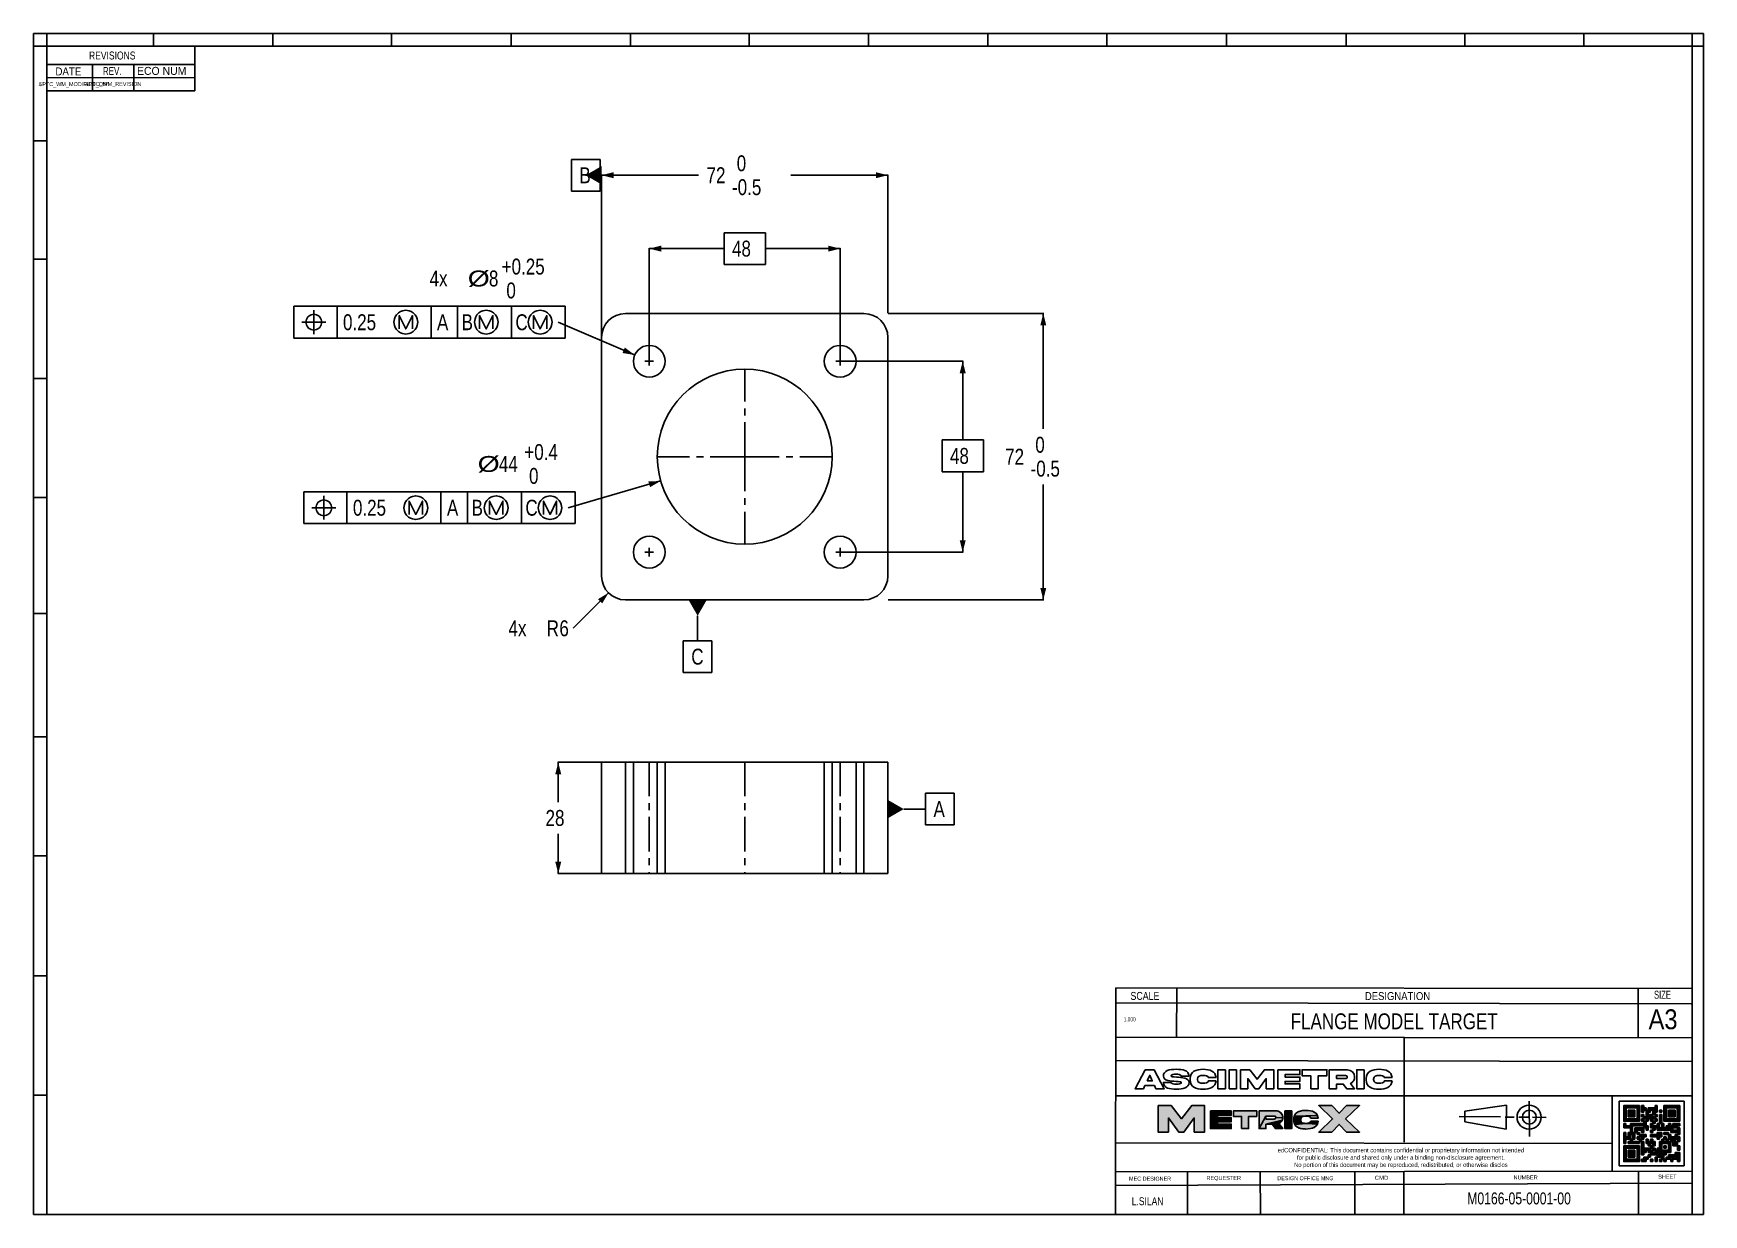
# Model space of a CAD drawing. Header units: millimetres. Extents: x 0 to 420, y 0 to 297.
import ezdxf

# ---------------------------------------------------------------- set-up
doc = ezdxf.new("R2010")
doc.units = ezdxf.units.MM
doc.header["$LTSCALE"] = 23.1
doc.linetypes.add('CENTER', pattern=[0.6, 0.375, -0.075, 0.075, -0.075])
doc.linetypes.add('PHANTOM', pattern=[0.8, 0.45, -0.05, 0.1, -0.05, 0.1, -0.05])
doc.layers.get('0').update_dxf_attribs({"linetype": 'CONTINUOUS'})
for name, color, linetype in [('M0166-05-0001-00_DXF_AXIS', 7, 'CONTINUOUS'), ('M0166-05-0001-00_DXF_DIMENSION', 7, 'CONTINUOUS'), ('M0166-05-0001-00_DXF_FORMAT', 7, 'CONTINUOUS'), ('M0166-05-0001-00_DXF_TEXT', 7, 'CONTINUOUS'), ('M0166-05-000DXF_CONTINUOUS_LINE', 7, 'CONTINUOUS')]:
    doc.layers.add(name, color=color, linetype=linetype)
doc.styles.get("Standard").update_dxf_attribs({"font": 'txt', "width": 0.8})
doc.styles.add('TEXTSTYLE_1', font='txt', dxfattribs={"width": 0.8})
doc.dimstyles.new('DIMSTYLE_1', dxfattribs={"dimtxt": 4, "dimasz": 3, "dimexe": 0.18, "dimexo": 0.0625, "dimgap": 0.09, "dimtad": 0, "dimtih": 1, "dimtoh": 1, "dimdsep": 46, "dimtxsty": 'STANDARD', "dimblk": '_FILLED', "dimblk1": '_FILLED', "dimblk2": '_FILLED', "dimcen": 0.09, "dimclrt": 5, "dimadec": 0, "dimazin": 0, "dimtp": 0.2, "dimtm": 0.2, "dimtfac": 1, "dimtofl": 0, "dimtmove": 0, "dimatfit": 3, "dimldrblk": '_FILLED', "dimfxl": 1, "dimtolj": 1, "dimarcsym": 0})
doc.dimstyles.new('DIMSTYLE_2', dxfattribs={"dimtxt": 4, "dimasz": 3, "dimexe": 0.18, "dimexo": 0.0625, "dimgap": 0.09, "dimtad": 0, "dimtih": 1, "dimtoh": 1, "dimdsep": 46, "dimtxsty": 'STANDARD', "dimblk": '_FILLED', "dimblk1": '_FILLED', "dimblk2": '_FILLED', "dimcen": 0.09, "dimclrt": 5, "dimadec": 0, "dimazin": 0, "dimtol": 1, "dimtm": 0.5, "dimtfac": 1, "dimtofl": 0, "dimtmove": 0, "dimatfit": 3, "dimldrblk": '_FILLED', "dimfxl": 1, "dimtolj": 1, "dimarcsym": 0})
doc.dimstyles.new('DIMSTYLE_3', dxfattribs={"dimtxt": 4, "dimasz": 3, "dimexe": 0.18, "dimexo": 0.0625, "dimgap": 0.09, "dimtad": 0, "dimtih": 1, "dimtoh": 1, "dimdsep": 46, "dimtxsty": 'STANDARD', "dimblk": '_FILLED', "dimblk1": '_FILLED', "dimblk2": '_FILLED', "dimcen": 0.09, "dimclrt": 5, "dimadec": 0, "dimazin": 0, "dimtol": 1, "dimtp": 0.4, "dimtfac": 1, "dimtofl": 0, "dimtmove": 0, "dimatfit": 3, "dimldrblk": '_FILLED', "dimfxl": 1, "dimtolj": 1, "dimarcsym": 0})
doc.dimstyles.new('DIMSTYLE_4', dxfattribs={"dimtxt": 4, "dimasz": 3, "dimexe": 0.18, "dimexo": 0.0625, "dimgap": 0.09, "dimtad": 0, "dimtih": 1, "dimtoh": 1, "dimdsep": 46, "dimtxsty": 'STANDARD', "dimblk": '_FILLED', "dimblk1": '_FILLED', "dimblk2": '_FILLED', "dimcen": 0.09, "dimclrt": 5, "dimadec": 0, "dimazin": 0, "dimtol": 1, "dimtp": 0.25, "dimtfac": 1, "dimtofl": 0, "dimtmove": 0, "dimatfit": 3, "dimldrblk": '_FILLED', "dimfxl": 1, "dimtolj": 1, "dimarcsym": 0})
doc.dimstyles.new('DIMSTYLE_5', dxfattribs={"dimtxt": 4, "dimasz": 3, "dimexe": 0.18, "dimexo": 0.0625, "dimgap": 0.09, "dimtad": 0, "dimtih": 1, "dimtoh": 1, "dimdsep": 46, "dimtxsty": 'STANDARD', "dimblk": '_FILLED', "dimblk1": '_FILLED', "dimblk2": '_FILLED', "dimcen": 0.09, "dimclrt": 5, "dimadec": 0, "dimazin": 0, "dimtp": 0.3, "dimtm": 0.3, "dimtfac": 1, "dimtofl": 0, "dimtmove": 0, "dimatfit": 3, "dimldrblk": '_FILLED', "dimfxl": 1, "dimtolj": 1, "dimarcsym": 0})
doc.dimstyles.new('DIMSTYLE_6', dxfattribs={"dimtxt": 4, "dimasz": 3, "dimexe": 0.18, "dimexo": 0.0625, "dimgap": 0.09, "dimtad": 0, "dimtih": 1, "dimtoh": 1, "dimdsep": 46, "dimtxsty": 'STANDARD', "dimblk": '_FILLED', "dimblk1": '_FILLED', "dimblk2": '_FILLED', "dimcen": 0.09, "dimclrt": 5, "dimadec": 0, "dimazin": 0, "dimtp": 0.1, "dimtm": 0.1, "dimtfac": 1, "dimtofl": 0, "dimtmove": 0, "dimatfit": 3, "dimldrblk": '_FILLED', "dimfxl": 1, "dimtolj": 1, "dimarcsym": 0})

msp = doc.modelspace()

# ---------------------------------------------------------------- texts
at = {"layer": 'M0166-05-0001-00_DXF_DIMENSION', "color": 5, "linetype": 'CONTINUOUS', "width": 0.8}
for s, p in [('0.25', (77.859, 222.372)), ('A', (101.493, 222.372)), ('B', (107.693, 222.372)), ('C', (121.226, 222.372)), ('0.25', (80.362, 175.729)), ('A', (103.995, 175.729)), ('B', (110.195, 175.729)), ('C', (123.729, 175.729))]:
    msp.add_text(s, height=4, dxfattribs=at).set_placement(p)
at = {"layer": 'M0166-05-0001-00_DXF_FORMAT', "linetype": 'CONTINUOUS', "style": 'TEXTSTYLE_1'}
for s, height, width, p in [('REVISIONS', 2, 0.801649, (13.985, 290.445)), ('DATE', 2, 0.911133, (5.544, 286.437)), ('REV.', 2, 0.75, (17.486, 286.54)), ('ECO NUM', 2, 0.983817, (26.05, 286.575)), ('SCALE', 2, 0.827344, (275.915, 53.97)), ('DESIGNATION', 2, 0.89098, (334.858, 53.929)), ('SIZE', 2, 0.689453, (407.584, 54.263)), ('A3', 5, 0.890625, (406.202, 46.594)), ('1.000', 1, 0.728125, (274.18, 48.592)), ('MEC DESIGNER', 1, 0.857747, (275.537, 8.512)), ('REQUESTER', 1, 0.873264, (295.006, 8.688)), ('DESIGN OFFICE MNG', 1, 0.848575, (312.849, 8.634)), ('CMD', 1, 1.134115, (337.323, 8.746)), ('NUMBER', 1, 1.01237, (372.256, 8.814)), ('SHEET', 1, 0.826562, (408.627, 9.026))]:
    msp.add_text(s, height=height, dxfattribs=dict(at, width=width)).set_placement(p)
at = {"layer": 'M0166-05-0001-00_DXF_FORMAT', "color": 5, "linetype": 'CONTINUOUS', "style": 'TEXTSTYLE_1'}
for s, height, width, p in [('&PTC_WM_MODIFIED_ON', 1, 0.946752, (1.301, 283.743)), ('&PTC_WM_REVISION', 1, 0.896484, (12.988, 283.784)), ('M0166-05-0001-00', 3, 0.763672, (360.601, 2.548))]:
    msp.add_text(s, height=height, dxfattribs=dict(at, width=width)).set_placement(p)
at = {"layer": 'M0166-05-0001-00_DXF_FORMAT', "color": 5, "linetype": 'CONTINUOUS', "insert": (343.902, 16.719), "char_height": 1.1, "width": 64.77539, "attachment_point": 2, "style": 'TEXTSTYLE_1'}
msp.add_mtext('edCONFIDENTIAL: This document contains confidential or proprietary information not intended\\Pfor public disclosure and shared only under a binding non-disclosure agreement. \\PNo portion of this document may be reproduced, redistributed, or otherwise disclos', dxfattribs=at)
at = {"layer": 'M0166-05-0001-00_DXF_TEXT', "color": 5, "linetype": 'CONTINUOUS', "width": 0.8}
for s, height, p in [('B', 4, (137.312, 259.324)), ('C', 4, (165.451, 138.278)), ('A', 4, (226.366, 99.951)), ('FLANGE MODEL TARGET', 4, (316.192, 46.581)), ('L.SILAN', 2, (276.224, 2.339))]:
    msp.add_text(s, height=height, dxfattribs=at).set_placement(p)

# ---------------------------------------------------------------- blocks, each defined once
blk = doc.blocks.new('BLOCK_0_1_BL0', base_point=(309.37, 34.02))
at = {"layer": 'M0166-05-0001-00_DXF_FORMAT', "color": 7, "linetype": 'CONTINUOUS'}
for points, knots in [([(279.62, 36.39), (279.62, 36.39), (281.83, 36.39), (281.83, 36.39), (281.83, 36.39), (284.38, 31.63), (284.38, 31.63), (284.38, 31.63), (282.29, 31.63), (282.29, 31.63), (282.29, 31.63), (281.92, 32.44), (281.92, 32.44), (281.92, 32.44), (279.53, 32.44), (279.53, 32.44), (279.53, 32.44), (279.16, 31.63), (279.16, 31.63), (279.16, 31.63), (277.06, 31.63), (277.06, 31.63), (277.06, 31.63), (279.62, 36.39), (279.62, 36.39)], [0, 0, 0, 0, 1, 1, 1, 2, 2, 2, 3, 3, 3, 4, 4, 4, 5, 5, 5, 6, 6, 6, 7, 7, 7, 8, 8, 8, 8]), ([(280.07, 33.6), (280.07, 33.6), (281.38, 33.6), (281.38, 33.6), (281.38, 33.6), (280.73, 35.01), (280.73, 35.01), (280.73, 35.01), (280.07, 33.6), (280.07, 33.6)], [0, 0, 0, 0, 1, 1, 1, 2, 2, 2, 3, 3, 3, 3]), ([(287.44, 34.56), (288.77, 34.49), (290.64, 34.39), (290.63, 33.2), (290.63, 31.84), (289.08, 31.52), (287.4, 31.52), (285.73, 31.52), (284.35, 31.72), (284.17, 33.2), (284.17, 33.2), (286.11, 33.2), (286.11, 33.2), (286.33, 32.83), (286.82, 32.74), (287.4, 32.74), (287.98, 32.74), (288.69, 32.83), (288.69, 33.2), (288.69, 33.41), (288.11, 33.44), (287.36, 33.48), (286.03, 33.55), (284.17, 33.64), (284.17, 34.83), (284.17, 36.19), (285.73, 36.52), (287.4, 36.52), (289.07, 36.5), (290.46, 36.32), (290.63, 34.83), (290.63, 34.83), (288.69, 34.83), (288.69, 34.83), (288.48, 35.21), (287.98, 35.29), (287.4, 35.29), (286.83, 35.29), (286.11, 35.21), (286.11, 34.83), (286.11, 34.62), (286.69, 34.59), (287.44, 34.56)], [0, 0, 0, 0, 1, 1, 1, 2, 2, 2, 3, 3, 3, 4, 4, 4, 5, 5, 5, 6, 6, 6, 7, 7, 7, 8, 8, 8, 9, 9, 9, 10, 10, 10, 11, 11, 11, 12, 12, 12, 13, 13, 13, 14, 14, 14, 14]), ([(297.41, 33.61), (297.29, 32), (295.88, 31.52), (294.17, 31.52), (292.38, 31.52), (290.91, 32.04), (290.91, 33.84), (290.91, 33.84), (290.91, 34.19), (290.91, 34.19), (290.91, 35.99), (292.38, 36.51), (294.17, 36.52), (295.88, 36.51), (297.29, 36.03), (297.41, 34.43), (297.41, 34.43), (295.51, 34.43), (295.51, 34.43), (295.33, 34.89), (294.81, 35), (294.17, 35), (293.41, 34.99), (292.76, 34.86), (292.78, 34.07), (292.78, 34.07), (292.78, 33.95), (292.78, 33.95), (292.76, 33.18), (293.41, 33.04), (294.17, 33.03), (294.81, 33.03), (295.34, 33.14), (295.51, 33.61), (295.51, 33.61), (297.41, 33.61), (297.41, 33.61)], [0, 0, 0, 0, 1, 1, 1, 2, 2, 2, 3, 3, 3, 4, 4, 4, 5, 5, 5, 6, 6, 6, 7, 7, 7, 8, 8, 8, 9, 9, 9, 10, 10, 10, 11, 11, 11, 12, 12, 12, 12]), ([(299.77, 36.4), (299.77, 36.4), (299.77, 31.64), (299.77, 31.64), (299.77, 31.64), (297.91, 31.64), (297.91, 31.64), (297.91, 31.64), (297.91, 36.4), (297.91, 36.4), (297.91, 36.4), (299.77, 36.4), (299.77, 36.4)], [0, 0, 0, 0, 1, 1, 1, 2, 2, 2, 3, 3, 3, 4, 4, 4, 4]), ([(302.59, 36.4), (302.59, 36.4), (302.59, 31.64), (302.59, 31.64), (302.59, 31.64), (300.73, 31.64), (300.73, 31.64), (300.73, 31.64), (300.73, 36.4), (300.73, 36.4), (300.73, 36.4), (302.59, 36.4), (302.59, 36.4)], [0, 0, 0, 0, 1, 1, 1, 2, 2, 2, 3, 3, 3, 4, 4, 4, 4]), ([(303.56, 36.4), (303.56, 36.4), (305.88, 36.4), (305.88, 36.4), (305.88, 36.4), (307.74, 34.02), (307.74, 34.02), (307.74, 34.02), (309.6, 36.4), (309.6, 36.4), (309.6, 36.4), (311.92, 36.4), (311.92, 36.4), (311.92, 36.4), (311.92, 31.64), (311.92, 31.64), (311.92, 31.64), (310.06, 31.64), (310.06, 31.64), (310.06, 31.64), (310.06, 34.18), (310.06, 34.18), (310.06, 34.18), (308.2, 31.64), (308.2, 31.64), (308.2, 31.64), (307.27, 31.64), (307.27, 31.64), (307.27, 31.64), (305.41, 34.18), (305.41, 34.18), (305.41, 34.18), (305.41, 31.64), (305.41, 31.64), (305.41, 31.64), (303.56, 31.64), (303.56, 31.64), (303.56, 31.64), (303.56, 36.4), (303.56, 36.4)], [0, 0, 0, 0, 1, 1, 1, 2, 2, 2, 3, 3, 3, 4, 4, 4, 5, 5, 5, 6, 6, 6, 7, 7, 7, 8, 8, 8, 9, 9, 9, 10, 10, 10, 11, 11, 11, 12, 12, 12, 13, 13, 13, 13]), ([(312.93, 36.39), (312.93, 36.39), (318.51, 36.39), (318.51, 36.39), (318.51, 36.39), (318.51, 35.17), (318.51, 35.17), (318.51, 35.17), (314.79, 35.17), (314.79, 35.17), (314.79, 35.17), (314.79, 34.56), (314.79, 34.56), (314.79, 34.56), (318.51, 34.56), (318.51, 34.56), (318.51, 34.56), (318.51, 33.46), (318.51, 33.46), (318.51, 33.46), (314.79, 33.46), (314.79, 33.46), (314.79, 33.46), (314.79, 32.85), (314.79, 32.85), (314.79, 32.85), (318.51, 32.85), (318.51, 32.85), (318.51, 32.85), (318.51, 31.63), (318.51, 31.63), (318.51, 31.63), (312.93, 31.63), (312.93, 31.63), (312.93, 31.63), (312.93, 36.39), (312.93, 36.39)], [0, 0, 0, 0, 1, 1, 1, 2, 2, 2, 3, 3, 3, 4, 4, 4, 5, 5, 5, 6, 6, 6, 7, 7, 7, 8, 8, 8, 9, 9, 9, 10, 10, 10, 11, 11, 11, 12, 12, 12, 12]), ([(321.25, 31.63), (321.25, 31.63), (321.25, 34.88), (321.25, 34.88), (321.25, 34.88), (319.05, 34.88), (319.05, 34.88), (319.05, 34.88), (319.05, 36.39), (319.05, 36.39), (319.05, 36.39), (325.32, 36.39), (325.32, 36.39), (325.32, 36.39), (325.32, 34.88), (325.32, 34.88), (325.32, 34.88), (323.11, 34.88), (323.11, 34.88), (323.11, 34.88), (323.11, 31.63), (323.11, 31.63), (323.11, 31.63), (321.25, 31.63), (321.25, 31.63)], [0, 0, 0, 0, 1, 1, 1, 2, 2, 2, 3, 3, 3, 4, 4, 4, 5, 5, 5, 6, 6, 6, 7, 7, 7, 8, 8, 8, 8]), ([(330.48, 36.39), (331.46, 36.4), (332.3, 35.58), (332.28, 34.59), (332.28, 34.24), (332.18, 33.91), (331.99, 33.62), (331.81, 33.33), (331.55, 33.11), (331.24, 32.97), (331.24, 32.97), (332.28, 31.63), (332.28, 31.63), (332.28, 31.63), (330.3, 31.63), (330.3, 31.63), (330.3, 31.63), (329.41, 32.79), (329.41, 32.79), (329.41, 32.79), (327.75, 32.79), (327.75, 32.79), (327.75, 32.79), (327.75, 31.63), (327.75, 31.63), (327.75, 31.63), (325.89, 31.63), (325.89, 31.63), (325.89, 31.63), (325.89, 36.39), (325.89, 36.39), (325.89, 36.39), (330.48, 36.39), (330.48, 36.39)], [0, 0, 0, 0, 1, 1, 1, 2, 2, 2, 3, 3, 3, 4, 4, 4, 5, 5, 5, 6, 6, 6, 7, 7, 7, 8, 8, 8, 9, 9, 9, 10, 10, 10, 11, 11, 11, 11]), ([(327.75, 35), (327.75, 35), (327.75, 34.19), (327.75, 34.19), (327.75, 34.19), (330.01, 34.19), (330.01, 34.19), (330.12, 34.19), (330.22, 34.23), (330.3, 34.31), (330.38, 34.39), (330.42, 34.48), (330.42, 34.59), (330.42, 34.82), (330.24, 35), (330.01, 35), (330.01, 35), (327.75, 35), (327.75, 35)], [0, 0, 0, 0, 1, 1, 1, 2, 2, 2, 3, 3, 3, 4, 4, 4, 5, 5, 5, 6, 6, 6, 6]), ([(334.66, 36.4), (334.66, 36.4), (334.66, 31.64), (334.66, 31.64), (334.66, 31.64), (332.8, 31.64), (332.8, 31.64), (332.8, 31.64), (332.8, 36.4), (332.8, 36.4), (332.8, 36.4), (334.66, 36.4), (334.66, 36.4)], [0, 0, 0, 0, 1, 1, 1, 2, 2, 2, 3, 3, 3, 4, 4, 4, 4]), ([(341.68, 33.61), (341.57, 32), (340.16, 31.52), (338.44, 31.52), (336.66, 31.52), (335.18, 32.04), (335.19, 33.84), (335.19, 33.84), (335.19, 34.19), (335.19, 34.19), (335.18, 35.99), (336.66, 36.51), (338.44, 36.52), (340.16, 36.51), (341.57, 36.03), (341.68, 34.43), (341.68, 34.43), (339.78, 34.43), (339.78, 34.43), (339.61, 34.89), (339.08, 35), (338.44, 35), (337.68, 34.99), (337.04, 34.86), (337.05, 34.07), (337.05, 34.07), (337.05, 33.95), (337.05, 33.95), (337.04, 33.18), (337.68, 33.04), (338.44, 33.03), (339.08, 33.03), (339.61, 33.14), (339.78, 33.61), (339.78, 33.61), (341.68, 33.61), (341.68, 33.61)], [0, 0, 0, 0, 1, 1, 1, 2, 2, 2, 3, 3, 3, 4, 4, 4, 5, 5, 5, 6, 6, 6, 7, 7, 7, 8, 8, 8, 9, 9, 9, 10, 10, 10, 11, 11, 11, 12, 12, 12, 12])]:
    blk.add_open_spline(points, degree=3, knots=knots, dxfattribs=at)
blk = doc.blocks.new('BLOCK_0_3_BL1', base_point=(309.55, 23.84))
at = {"layer": 'M0166-05-0001-00_DXF_FORMAT', "linetype": 'CONTINUOUS'}
for points in [[(296.03, 26.06), (301.25, 26.06), (301.25, 24.92), (297.77, 24.92), (297.77, 24.35), (301.25, 24.35), (301.25, 23.32), (297.77, 23.32), (297.77, 22.75), (301.25, 22.75), (301.25, 21.6), (296.03, 21.6)], [(303.85, 21.6), (303.85, 21.92), (303.85, 24.65), (303.64, 24.65), (301.79, 24.65), (301.79, 24.8), (301.79, 26.06), (302.4, 26.06), (307.66, 26.06), (307.66, 25.91), (307.66, 24.65), (307.44, 24.65), (305.59, 24.65), (305.59, 24.33), (305.59, 21.6), (305.41, 21.6)], [(309.97, 24.76), (308.23, 21.61), (308.23, 26.06), (312.53, 26.06), (312.83, 26.04), (313.13, 25.96), (313.41, 25.82), (313.66, 25.63), (313.78, 25.51), (313.97, 25.26), (314.1, 24.98), (314.19, 24.68), (314.21, 24.38), (312.47, 24.35), (312.47, 24.38), (312.46, 24.47), (312.43, 24.55), (312.38, 24.63), (312.33, 24.67), (312.26, 24.72), (312.18, 24.75), (312.09, 24.76), (311.34, 24.76)], [(316.48, 26.07), (316.48, 25.6), (316.48, 23.18), (316.48, 21.61), (316.3, 21.61), (315.35, 21.61), (314.74, 21.61), (314.74, 22.07), (314.74, 24.5), (314.74, 26.07), (314.92, 26.07), (315.87, 26.07)], [(320.03, 26.18), (320.61, 26.15), (321.15, 26.08), (321.61, 25.97), (321.98, 25.83), (322.29, 25.65), (322.55, 25.44), (322.75, 25.2), (322.9, 24.92), (317.1, 24.75), (317.23, 25.05), (317.41, 25.31), (317.63, 25.54), (317.91, 25.74), (318.25, 25.9), (318.66, 26.03), (319.16, 26.12), (319.74, 26.17)], [(314.21, 24.35), (314.18, 24.04), (314.09, 23.74), (309.97, 22.7), (309.97, 21.61), (308.23, 21.61), (309.97, 24.76), (309.97, 24.49), (309.97, 24), (310.72, 24), (312.09, 24), (312.12, 24), (312.21, 24.02), (312.25, 24.04), (312.29, 24.06), (312.36, 24.11), (312.41, 24.18), (312.43, 24.22), (312.45, 24.26), (312.47, 24.35), (314.21, 24.38)], [(313.24, 22.86), (314.21, 21.61), (312.36, 21.61), (311.52, 22.7), (309.97, 22.7), (314.09, 23.74), (313.94, 23.47), (313.75, 23.22), (313.51, 23.02)], [(318.95, 24.48), (318.83, 24.33), (316.99, 24), (317.02, 24.4), (319.66, 24.74), (319.35, 24.69), (319.12, 24.6)], [(318.75, 24.14), (318.73, 23.89), (316.99, 23.68), (316.99, 24), (318.83, 24.33), (318.79, 24.24)], [(318.73, 23.78), (318.75, 23.54), (317.02, 23.28), (316.99, 23.68), (318.73, 23.89)], [(322.9, 24.92), (322.96, 24.76), (323.01, 24.59), (323.07, 24.22), (321.29, 24.22), (321.24, 24.32), (321.19, 24.4), (321.05, 24.54), (320.85, 24.64), (320.59, 24.72), (320.23, 24.76), (320.03, 24.76), (319.66, 24.74), (317.02, 24.4), (317.1, 24.75)], [(318.83, 23.34), (318.95, 23.19), (317.1, 22.93), (317.02, 23.28), (318.75, 23.54), (318.79, 23.44)], [(319.67, 22.93), (320.03, 22.91), (317.23, 22.62), (317.1, 22.93), (318.95, 23.19), (319.12, 23.08), (319.35, 22.99)], [(320.03, 22.91), (320.24, 22.92), (322.9, 22.76), (322.75, 22.48), (322.55, 22.24), (322.29, 22.03), (321.98, 21.85), (321.61, 21.7), (321.16, 21.59), (320.62, 21.52), (320.03, 21.5), (319.74, 21.51), (319.15, 21.56), (318.66, 21.65), (318.25, 21.78), (317.91, 21.94), (317.63, 22.14), (317.41, 22.36), (317.23, 22.62)], [(321.19, 23.28), (321.29, 23.46), (323.07, 23.46), (323.01, 23.09), (322.9, 22.76), (320.24, 22.92), (320.59, 22.96), (320.85, 23.03), (321.05, 23.14)]]:
    blk.add_hatch(color=7, dxfattribs=at).paths.add_polyline_path(points)
at = {"layer": 'M0166-05-0001-00_DXF_FORMAT', "color": 7, "linetype": 'CONTINUOUS'}
for points in [[(296.03, 26.06), (301.25, 26.06), (301.25, 24.92), (297.77, 24.92), (297.77, 24.35), (301.25, 24.35), (301.25, 23.32), (297.77, 23.32), (297.77, 22.75), (301.25, 22.75), (301.25, 21.6), (296.03, 21.6), (296.03, 26.06)], [(303.85, 21.6), (303.85, 21.92), (303.85, 24.65), (303.64, 24.65), (301.79, 24.65), (301.79, 24.8), (301.79, 26.06), (302.4, 26.06), (307.66, 26.06), (307.66, 25.91), (307.66, 24.65), (307.44, 24.65), (305.59, 24.65), (305.59, 24.33), (305.59, 21.6), (305.41, 21.6), (303.85, 21.6)], [(309.97, 24.76), (308.23, 21.61), (308.23, 26.06), (312.53, 26.06), (312.83, 26.04), (313.13, 25.96), (313.41, 25.82), (313.66, 25.63), (313.78, 25.51), (313.97, 25.26), (314.1, 24.98), (314.19, 24.68), (314.21, 24.38), (312.47, 24.35), (312.47, 24.38), (312.46, 24.47), (312.43, 24.55), (312.38, 24.63), (312.33, 24.67), (312.26, 24.72), (312.18, 24.75), (312.09, 24.76), (311.34, 24.76), (309.97, 24.76)], [(316.48, 26.07), (316.48, 25.6), (316.48, 23.18), (316.48, 21.61), (316.3, 21.61), (315.35, 21.61), (314.74, 21.61), (314.74, 22.07), (314.74, 24.5), (314.74, 26.07), (314.92, 26.07), (315.87, 26.07), (316.48, 26.07)], [(320.03, 26.18), (320.61, 26.15), (321.15, 26.08), (321.61, 25.97), (321.98, 25.83), (322.29, 25.65), (322.55, 25.44), (322.75, 25.2), (322.9, 24.92), (317.1, 24.75), (317.23, 25.05), (317.41, 25.31), (317.63, 25.54), (317.91, 25.74), (318.25, 25.9), (318.66, 26.03), (319.16, 26.12), (319.74, 26.17), (320.03, 26.18)], [(314.21, 24.35), (314.18, 24.04), (314.09, 23.74), (309.97, 22.7), (309.97, 21.61), (308.23, 21.61), (309.97, 24.76), (309.97, 24.49), (309.97, 24), (310.72, 24), (312.09, 24), (312.12, 24), (312.21, 24.02), (312.25, 24.04), (312.29, 24.06), (312.36, 24.11), (312.41, 24.18), (312.43, 24.22), (312.45, 24.26), (312.47, 24.35), (314.21, 24.38), (314.21, 24.35)], [(313.24, 22.86), (314.21, 21.61), (312.36, 21.61), (311.52, 22.7), (309.97, 22.7), (314.09, 23.74), (313.94, 23.47), (313.75, 23.22), (313.51, 23.02), (313.24, 22.86)], [(318.95, 24.48), (318.83, 24.33), (316.99, 24), (317.02, 24.4), (319.66, 24.74), (319.35, 24.69), (319.12, 24.6), (318.95, 24.48)], [(318.75, 24.14), (318.73, 23.89), (316.99, 23.68), (316.99, 24), (318.83, 24.33), (318.79, 24.24), (318.75, 24.14)], [(318.73, 23.78), (318.75, 23.54), (317.02, 23.28), (316.99, 23.68), (318.73, 23.89), (318.73, 23.78)], [(322.9, 24.92), (322.96, 24.76), (323.01, 24.59), (323.07, 24.22), (321.29, 24.22), (321.24, 24.32), (321.19, 24.4), (321.05, 24.54), (320.85, 24.64), (320.59, 24.72), (320.23, 24.76), (320.03, 24.76), (319.66, 24.74), (317.02, 24.4), (317.1, 24.75), (322.9, 24.92)], [(318.83, 23.34), (318.95, 23.19), (317.1, 22.93), (317.02, 23.28), (318.75, 23.54), (318.79, 23.44), (318.83, 23.34)], [(319.67, 22.93), (320.03, 22.91), (317.23, 22.62), (317.1, 22.93), (318.95, 23.19), (319.12, 23.08), (319.35, 22.99), (319.67, 22.93)], [(320.03, 22.91), (320.24, 22.92), (322.9, 22.76), (322.75, 22.48), (322.55, 22.24), (322.29, 22.03), (321.98, 21.85), (321.61, 21.7), (321.16, 21.59), (320.62, 21.52), (320.03, 21.5), (319.74, 21.51), (319.15, 21.56), (318.66, 21.65), (318.25, 21.78), (317.91, 21.94), (317.63, 22.14), (317.41, 22.36), (317.23, 22.62), (320.03, 22.91)], [(321.19, 23.28), (321.29, 23.46), (323.07, 23.46), (323.01, 23.09), (322.9, 22.76), (320.24, 22.92), (320.59, 22.96), (320.85, 23.03), (321.05, 23.14), (321.19, 23.28)]]:
    blk.add_lwpolyline(points, dxfattribs=at)
for points, knots in [([(296.03, 26.06), (296.03, 26.06), (301.25, 26.06), (301.25, 26.06), (301.25, 26.06), (301.25, 24.92), (301.25, 24.92), (301.25, 24.92), (297.77, 24.92), (297.77, 24.92), (297.77, 24.92), (297.77, 24.35), (297.77, 24.35), (297.77, 24.35), (301.25, 24.35), (301.25, 24.35), (301.25, 24.35), (301.25, 23.32), (301.25, 23.32), (301.25, 23.32), (297.77, 23.32), (297.77, 23.32), (297.77, 23.32), (297.77, 22.75), (297.77, 22.75), (297.77, 22.75), (301.25, 22.75), (301.25, 22.75), (301.25, 22.75), (301.25, 21.6), (301.25, 21.6), (301.25, 21.6), (296.03, 21.6), (296.03, 21.6), (296.03, 21.6), (296.03, 26.06), (296.03, 26.06)], [0, 0, 0, 0, 1, 1, 1, 2, 2, 2, 3, 3, 3, 4, 4, 4, 5, 5, 5, 6, 6, 6, 7, 7, 7, 8, 8, 8, 9, 9, 9, 10, 10, 10, 11, 11, 11, 12, 12, 12, 12]), ([(296.03, 26.06), (296.03, 26.06), (301.25, 26.06), (301.25, 26.06), (301.25, 26.06), (301.25, 24.92), (301.25, 24.92), (301.25, 24.92), (297.77, 24.92), (297.77, 24.92), (297.77, 24.92), (297.77, 24.35), (297.77, 24.35), (297.77, 24.35), (301.25, 24.35), (301.25, 24.35), (301.25, 24.35), (301.25, 23.32), (301.25, 23.32), (301.25, 23.32), (297.77, 23.32), (297.77, 23.32), (297.77, 23.32), (297.77, 22.75), (297.77, 22.75), (297.77, 22.75), (301.25, 22.75), (301.25, 22.75), (301.25, 22.75), (301.25, 21.6), (301.25, 21.6), (301.25, 21.6), (296.03, 21.6), (296.03, 21.6), (296.03, 21.6), (296.03, 26.06), (296.03, 26.06)], [0, 0, 0, 0, 1, 1, 1, 2, 2, 2, 3, 3, 3, 4, 4, 4, 5, 5, 5, 6, 6, 6, 7, 7, 7, 8, 8, 8, 9, 9, 9, 10, 10, 10, 11, 11, 11, 12, 12, 12, 12]), ([(303.85, 21.6), (303.85, 21.6), (303.85, 24.65), (303.85, 24.65), (303.85, 24.65), (301.79, 24.65), (301.79, 24.65), (301.79, 24.65), (301.79, 26.06), (301.79, 26.06), (301.79, 26.06), (307.66, 26.06), (307.66, 26.06), (307.66, 26.06), (307.66, 24.65), (307.66, 24.65), (307.66, 24.65), (305.59, 24.65), (305.59, 24.65), (305.59, 24.65), (305.59, 21.6), (305.59, 21.6), (305.59, 21.6), (303.85, 21.6), (303.85, 21.6)], [0, 0, 0, 0, 1, 1, 1, 2, 2, 2, 3, 3, 3, 4, 4, 4, 5, 5, 5, 6, 6, 6, 7, 7, 7, 8, 8, 8, 8]), ([(303.85, 21.6), (303.85, 21.6), (303.85, 24.65), (303.85, 24.65), (303.85, 24.65), (301.79, 24.65), (301.79, 24.65), (301.79, 24.65), (301.79, 26.06), (301.79, 26.06), (301.79, 26.06), (307.66, 26.06), (307.66, 26.06), (307.66, 26.06), (307.66, 24.65), (307.66, 24.65), (307.66, 24.65), (305.59, 24.65), (305.59, 24.65), (305.59, 24.65), (305.59, 21.6), (305.59, 21.6), (305.59, 21.6), (303.85, 21.6), (303.85, 21.6)], [0, 0, 0, 0, 1, 1, 1, 2, 2, 2, 3, 3, 3, 4, 4, 4, 5, 5, 5, 6, 6, 6, 7, 7, 7, 8, 8, 8, 8]), ([(312.53, 26.06), (313.44, 26.07), (314.22, 25.3), (314.21, 24.38), (314.21, 24.05), (314.12, 23.74), (313.94, 23.47), (313.77, 23.2), (313.53, 22.99), (313.24, 22.86), (313.24, 22.86), (314.21, 21.61), (314.21, 21.61), (314.21, 21.61), (312.36, 21.61), (312.36, 21.61), (312.36, 21.61), (311.52, 22.7), (311.52, 22.7), (311.52, 22.7), (309.97, 22.7), (309.97, 22.7), (309.97, 22.7), (309.97, 21.61), (309.97, 21.61), (309.97, 21.61), (308.23, 21.61), (308.23, 21.61), (308.23, 21.61), (308.23, 26.06), (308.23, 26.06), (308.23, 26.06), (312.53, 26.06), (312.53, 26.06)], [0, 0, 0, 0, 1, 1, 1, 2, 2, 2, 3, 3, 3, 4, 4, 4, 5, 5, 5, 6, 6, 6, 7, 7, 7, 8, 8, 8, 9, 9, 9, 10, 10, 10, 11, 11, 11, 11]), ([(312.53, 26.06), (313.44, 26.07), (314.22, 25.3), (314.21, 24.38), (314.21, 24.05), (314.12, 23.74), (313.94, 23.47), (313.77, 23.2), (313.53, 22.99), (313.24, 22.86), (313.24, 22.86), (314.21, 21.61), (314.21, 21.61), (314.21, 21.61), (312.36, 21.61), (312.36, 21.61), (312.36, 21.61), (311.52, 22.7), (311.52, 22.7), (311.52, 22.7), (309.97, 22.7), (309.97, 22.7), (309.97, 22.7), (309.97, 21.61), (309.97, 21.61), (309.97, 21.61), (308.23, 21.61), (308.23, 21.61), (308.23, 21.61), (308.23, 26.06), (308.23, 26.06), (308.23, 26.06), (312.53, 26.06), (312.53, 26.06)], [0, 0, 0, 0, 1, 1, 1, 2, 2, 2, 3, 3, 3, 4, 4, 4, 5, 5, 5, 6, 6, 6, 7, 7, 7, 8, 8, 8, 9, 9, 9, 10, 10, 10, 11, 11, 11, 11]), ([(316.48, 26.07), (316.48, 26.07), (316.48, 21.61), (316.48, 21.61), (316.48, 21.61), (314.74, 21.61), (314.74, 21.61), (314.74, 21.61), (314.74, 26.07), (314.74, 26.07), (314.74, 26.07), (316.48, 26.07), (316.48, 26.07)], [0, 0, 0, 0, 1, 1, 1, 2, 2, 2, 3, 3, 3, 4, 4, 4, 4]), ([(316.48, 26.07), (316.48, 26.07), (316.48, 21.61), (316.48, 21.61), (316.48, 21.61), (314.74, 21.61), (314.74, 21.61), (314.74, 21.61), (314.74, 26.07), (314.74, 26.07), (314.74, 26.07), (316.48, 26.07), (316.48, 26.07)], [0, 0, 0, 0, 1, 1, 1, 2, 2, 2, 3, 3, 3, 4, 4, 4, 4]), ([(323.07, 23.46), (322.96, 21.95), (321.64, 21.5), (320.03, 21.5), (318.36, 21.51), (316.98, 21.99), (316.99, 23.68), (316.99, 23.68), (316.99, 24), (316.99, 24), (316.98, 25.69), (318.36, 26.17), (320.03, 26.18), (321.64, 26.17), (322.96, 25.72), (323.07, 24.22), (323.07, 24.22), (321.29, 24.22), (321.29, 24.22), (321.12, 24.66), (320.63, 24.76), (320.03, 24.76), (319.32, 24.75), (318.72, 24.63), (318.73, 23.89), (318.73, 23.89), (318.73, 23.78), (318.73, 23.78), (318.72, 23.06), (319.32, 22.92), (320.03, 22.91), (320.63, 22.91), (321.13, 23.02), (321.29, 23.46), (321.29, 23.46), (323.07, 23.46), (323.07, 23.46)], [0, 0, 0, 0, 1, 1, 1, 2, 2, 2, 3, 3, 3, 4, 4, 4, 5, 5, 5, 6, 6, 6, 7, 7, 7, 8, 8, 8, 9, 9, 9, 10, 10, 10, 11, 11, 11, 12, 12, 12, 12]), ([(323.07, 23.46), (322.96, 21.95), (321.64, 21.5), (320.03, 21.5), (318.36, 21.51), (316.98, 21.99), (316.99, 23.68), (316.99, 23.68), (316.99, 24), (316.99, 24), (316.98, 25.69), (318.36, 26.17), (320.03, 26.18), (321.64, 26.17), (322.96, 25.72), (323.07, 24.22), (323.07, 24.22), (321.29, 24.22), (321.29, 24.22), (321.12, 24.66), (320.63, 24.76), (320.03, 24.76), (319.32, 24.75), (318.72, 24.63), (318.73, 23.89), (318.73, 23.89), (318.73, 23.78), (318.73, 23.78), (318.72, 23.06), (319.32, 22.92), (320.03, 22.91), (320.63, 22.91), (321.13, 23.02), (321.29, 23.46), (321.29, 23.46), (323.07, 23.46), (323.07, 23.46)], [0, 0, 0, 0, 1, 1, 1, 2, 2, 2, 3, 3, 3, 4, 4, 4, 5, 5, 5, 6, 6, 6, 7, 7, 7, 8, 8, 8, 9, 9, 9, 10, 10, 10, 11, 11, 11, 12, 12, 12, 12]), ([(309.97, 24.76), (309.97, 24.76), (309.97, 24), (309.97, 24), (309.97, 24), (312.09, 24), (312.09, 24), (312.19, 24), (312.28, 24.04), (312.36, 24.11), (312.43, 24.19), (312.47, 24.28), (312.47, 24.38), (312.47, 24.59), (312.3, 24.76), (312.09, 24.76), (312.09, 24.76), (309.97, 24.76), (309.97, 24.76)], [0, 0, 0, 0, 1, 1, 1, 2, 2, 2, 3, 3, 3, 4, 4, 4, 5, 5, 5, 6, 6, 6, 6]), ([(309.97, 24.76), (309.97, 24.76), (309.97, 24), (309.97, 24), (309.97, 24), (312.09, 24), (312.09, 24), (312.19, 24), (312.28, 24.04), (312.36, 24.11), (312.43, 24.19), (312.47, 24.28), (312.47, 24.38), (312.47, 24.59), (312.3, 24.76), (312.09, 24.76), (312.09, 24.76), (309.97, 24.76), (309.97, 24.76)], [0, 0, 0, 0, 1, 1, 1, 2, 2, 2, 3, 3, 3, 4, 4, 4, 5, 5, 5, 6, 6, 6, 6])]:
    blk.add_open_spline(points, degree=3, knots=knots, dxfattribs=at)
blk = doc.blocks.new('BLOCK_2_1_BL2', base_point=(328.38, 24.05))
at = {"layer": 'M0166-05-0001-00_DXF_FORMAT', "linetype": 'CONTINUOUS'}
blk.add_hatch(color=7, dxfattribs=at).paths.add_polyline_path([(330.25, 27.39), (333.51, 27.39), (330, 24.05), (333.51, 20.72), (330.25, 20.72), (328.38, 22.67), (326.51, 20.72), (323.25, 20.72), (326.75, 24.05), (323.25, 27.39), (326.51, 27.39), (328.38, 25.45)])
at = {"layer": 'M0166-05-0001-00_DXF_FORMAT', "color": 7, "linetype": 'CONTINUOUS'}
blk.add_lwpolyline([(330.25, 27.39), (333.51, 27.39), (330, 24.05), (333.51, 20.72), (330.25, 20.72), (328.38, 22.67), (326.51, 20.72), (323.25, 20.72), (326.75, 24.05), (323.25, 27.39), (326.51, 27.39), (328.38, 25.45), (330.25, 27.39)], dxfattribs=at)
blk.add_open_spline([(330.25, 27.39), (330.25, 27.39), (333.51, 27.39), (333.51, 27.39), (333.51, 27.39), (330, 24.05), (330, 24.05), (330, 24.05), (333.51, 20.72), (333.51, 20.72), (333.51, 20.72), (330.25, 20.72), (330.25, 20.72), (330.25, 20.72), (328.38, 22.67), (328.38, 22.67), (328.38, 22.67), (326.51, 20.72), (326.51, 20.72), (326.51, 20.72), (323.25, 20.72), (323.25, 20.72), (323.25, 20.72), (326.75, 24.05), (326.75, 24.05), (326.75, 24.05), (323.25, 27.39), (323.25, 27.39), (323.25, 27.39), (326.51, 27.39), (326.51, 27.39), (326.51, 27.39), (328.38, 25.45), (328.38, 25.45), (328.38, 25.45), (330.25, 27.39), (330.25, 27.39)], degree=3, knots=[0, 0, 0, 0, 1, 1, 1, 2, 2, 2, 3, 3, 3, 4, 4, 4, 5, 5, 5, 6, 6, 6, 7, 7, 7, 8, 8, 8, 9, 9, 9, 10, 10, 10, 11, 11, 11, 12, 12, 12, 12], dxfattribs=at)
blk.add_open_spline([(330.25, 27.39), (330.25, 27.39), (333.51, 27.39), (333.51, 27.39), (333.51, 27.39), (330, 24.05), (330, 24.05), (330, 24.05), (333.51, 20.72), (333.51, 20.72), (333.51, 20.72), (330.25, 20.72), (330.25, 20.72), (330.25, 20.72), (328.38, 22.67), (328.38, 22.67), (328.38, 22.67), (326.51, 20.72), (326.51, 20.72), (326.51, 20.72), (323.25, 20.72), (323.25, 20.72), (323.25, 20.72), (326.75, 24.05), (326.75, 24.05), (326.75, 24.05), (323.25, 27.39), (323.25, 27.39), (323.25, 27.39), (326.51, 27.39), (326.51, 27.39), (326.51, 27.39), (328.38, 25.45), (328.38, 25.45), (328.38, 25.45), (330.25, 27.39), (330.25, 27.39)], degree=3, knots=[0, 0, 0, 0, 1, 1, 1, 2, 2, 2, 3, 3, 3, 4, 4, 4, 5, 5, 5, 6, 6, 6, 7, 7, 7, 8, 8, 8, 9, 9, 9, 10, 10, 10, 11, 11, 11, 12, 12, 12, 12], dxfattribs=at)
blk = doc.blocks.new('BLOCK_3_1_BL3', base_point=(288.7, 24.06))
at = {"layer": 'M0166-05-0001-00_DXF_FORMAT', "linetype": 'CONTINUOUS'}
blk.add_hatch(color=7, dxfattribs=at).paths.add_polyline_path([(282.84, 27.4), (286.1, 27.4), (288.7, 24.06), (291.31, 27.4), (294.56, 27.4), (294.56, 20.73), (291.96, 20.73), (291.96, 24.29), (289.35, 20.73), (288.05, 20.73), (285.44, 24.29), (285.44, 20.73), (282.84, 20.73)])
at = {"layer": 'M0166-05-0001-00_DXF_FORMAT', "color": 7, "linetype": 'CONTINUOUS'}
blk.add_lwpolyline([(282.84, 27.4), (286.1, 27.4), (288.7, 24.06), (291.31, 27.4), (294.56, 27.4), (294.56, 20.73), (291.96, 20.73), (291.96, 24.29), (289.35, 20.73), (288.05, 20.73), (285.44, 24.29), (285.44, 20.73), (282.84, 20.73), (282.84, 27.4)], dxfattribs=at)
blk.add_open_spline([(282.84, 27.4), (282.84, 27.4), (286.1, 27.4), (286.1, 27.4), (286.1, 27.4), (288.7, 24.06), (288.7, 24.06), (288.7, 24.06), (291.31, 27.4), (291.31, 27.4), (291.31, 27.4), (294.56, 27.4), (294.56, 27.4), (294.56, 27.4), (294.56, 20.73), (294.56, 20.73), (294.56, 20.73), (291.96, 20.73), (291.96, 20.73), (291.96, 20.73), (291.96, 24.29), (291.96, 24.29), (291.96, 24.29), (289.35, 20.73), (289.35, 20.73), (289.35, 20.73), (288.05, 20.73), (288.05, 20.73), (288.05, 20.73), (285.44, 24.29), (285.44, 24.29), (285.44, 24.29), (285.44, 20.73), (285.44, 20.73), (285.44, 20.73), (282.84, 20.73), (282.84, 20.73), (282.84, 20.73), (282.84, 27.4), (282.84, 27.4)], degree=3, knots=[0, 0, 0, 0, 1, 1, 1, 2, 2, 2, 3, 3, 3, 4, 4, 4, 5, 5, 5, 6, 6, 6, 7, 7, 7, 8, 8, 8, 9, 9, 9, 10, 10, 10, 11, 11, 11, 12, 12, 12, 13, 13, 13, 13], dxfattribs=at)
blk.add_open_spline([(282.84, 27.4), (282.84, 27.4), (286.1, 27.4), (286.1, 27.4), (286.1, 27.4), (288.7, 24.06), (288.7, 24.06), (288.7, 24.06), (291.31, 27.4), (291.31, 27.4), (291.31, 27.4), (294.56, 27.4), (294.56, 27.4), (294.56, 27.4), (294.56, 20.73), (294.56, 20.73), (294.56, 20.73), (291.96, 20.73), (291.96, 20.73), (291.96, 20.73), (291.96, 24.29), (291.96, 24.29), (291.96, 24.29), (289.35, 20.73), (289.35, 20.73), (289.35, 20.73), (288.05, 20.73), (288.05, 20.73), (288.05, 20.73), (285.44, 24.29), (285.44, 24.29), (285.44, 24.29), (285.44, 20.73), (285.44, 20.73), (285.44, 20.73), (282.84, 20.73), (282.84, 20.73), (282.84, 20.73), (282.84, 27.4), (282.84, 27.4)], degree=3, knots=[0, 0, 0, 0, 1, 1, 1, 2, 2, 2, 3, 3, 3, 4, 4, 4, 5, 5, 5, 6, 6, 6, 7, 7, 7, 8, 8, 8, 9, 9, 9, 10, 10, 10, 11, 11, 11, 12, 12, 12, 13, 13, 13, 13], dxfattribs=at)
blk = doc.blocks.new('BLOCK_0_5_BL4', base_point=(406.99, 20.37))
at = {"layer": 'M0166-05-0001-00_DXF_FORMAT', "linetype": 'CONTINUOUS'}
for points in [[(403.89, 27.41), (403.89, 26.81), (403.89, 24.06), (403.89, 23.47), (403.3, 23.47), (400.54, 23.47), (399.95, 23.47), (400.54, 24.06), (401.51, 24.06), (403.01, 24.06), (403.3, 24.06), (403.3, 25.03), (403.3, 26.53), (403.3, 26.81), (402.33, 26.81), (400.83, 26.81), (400.54, 26.81), (399.95, 24.06), (399.95, 26.81), (399.95, 27.41), (400.54, 27.41), (403.3, 27.41)], [(400.54, 24.34), (400.54, 24.06), (399.95, 23.47), (399.95, 24.06), (400.54, 26.81), (400.54, 25.84)], [(414.03, 27.41), (414.03, 26.81), (414.03, 24.06), (414.03, 23.47), (413.43, 23.47), (410.68, 23.47), (410.08, 23.47), (410.68, 24.06), (411.65, 24.06), (413.15, 24.06), (413.43, 24.06), (413.43, 25.03), (413.43, 26.53), (413.43, 26.81), (412.46, 26.81), (410.96, 26.81), (410.68, 26.81), (410.08, 24.06), (410.08, 26.81), (410.08, 27.41), (410.68, 27.41), (413.43, 27.41)], [(410.68, 24.34), (410.68, 24.06), (410.08, 23.47), (410.08, 24.06), (410.68, 26.81), (410.68, 25.84)], [(403.89, 17.27), (403.89, 16.68), (403.89, 13.92), (403.89, 13.33), (403.3, 13.33), (400.54, 13.33), (399.95, 13.33), (400.54, 13.92), (401.51, 13.92), (403.01, 13.92), (403.3, 13.92), (403.3, 14.89), (403.3, 16.39), (403.3, 16.68), (402.33, 16.68), (400.83, 16.68), (400.54, 16.68), (399.95, 13.92), (399.95, 16.68), (399.95, 17.27), (400.54, 17.27), (403.3, 17.27)], [(400.54, 14.21), (400.54, 13.92), (399.95, 13.33), (399.95, 13.92), (400.54, 16.68), (400.54, 15.71)]]:
    blk.add_hatch(color=7, dxfattribs=at).paths.add_polyline_path(points)
at = {"layer": 'M0166-05-0001-00_DXF_FORMAT', "color": 7, "linetype": 'CONTINUOUS'}
for p, q in [((400.54, 26.81), (403.3, 26.81)), ((400.54, 24.06), (400.54, 26.81)), ((401.08, 26.28), (402.77, 26.28)), ((401.08, 24.59), (401.08, 26.28)), ((401.08, 24.59), (401.08, 26.28)), ((401.08, 26.28), (402.77, 26.28)), ((402.77, 26.28), (402.77, 24.59)), ((402.77, 26.28), (402.77, 24.59)), ((403.3, 26.81), (403.3, 24.06)), ((404.46, 27.41), (405.02, 27.41)), ((404.46, 26.84), (404.46, 27.41)), ((404.46, 26.84), (404.46, 27.41)), ((404.46, 27.41), (405.02, 27.41)), ((405.02, 26.84), (404.46, 26.84)), ((405.02, 26.84), (404.46, 26.84)), ((404.46, 26.84), (405.02, 26.84)), ((404.46, 26.28), (404.46, 26.84)), ((404.46, 26.28), (404.46, 26.84)), ((404.46, 26.84), (405.02, 26.84)), ((405.02, 26.28), (404.46, 26.28)), ((405.02, 26.28), (404.46, 26.28)), ((404.46, 26.28), (405.02, 26.28)), ((404.46, 25.72), (404.46, 26.28)), ((404.46, 25.72), (404.46, 26.28)), ((404.46, 26.28), (405.02, 26.28)), ((405.02, 25.72), (404.46, 25.72)), ((405.02, 25.72), (404.46, 25.72)), ((405.02, 27.41), (405.02, 26.84)), ((405.02, 27.41), (405.02, 26.84)), ((405.02, 26.84), (405.02, 26.28)), ((405.02, 26.84), (405.02, 26.28)), ((405.02, 26.84), (405.58, 26.84)), ((405.02, 26.28), (405.02, 26.84)), ((405.02, 26.28), (405.02, 26.84)), ((405.02, 26.84), (405.58, 26.84)), ((405.58, 26.28), (405.02, 26.28)), ((405.58, 26.28), (405.02, 26.28)), ((405.02, 26.28), (405.02, 25.72)), ((405.02, 26.28), (405.02, 25.72)), ((405.58, 26.84), (405.58, 26.28)), ((405.58, 26.84), (405.58, 26.28)), ((405.58, 26.28), (406.14, 26.28)), ((405.58, 25.72), (405.58, 26.28)), ((405.58, 25.72), (405.58, 26.28)), ((405.58, 26.28), (406.14, 26.28)), ((406.14, 25.72), (405.58, 25.72)), ((406.14, 25.72), (405.58, 25.72)), ((405.58, 25.72), (406.14, 25.72)), ((405.58, 25.15), (405.58, 25.72)), ((405.58, 25.15), (405.58, 25.72)), ((405.58, 25.72), (406.14, 25.72)), ((406.14, 26.84), (406.71, 26.84)), ((406.14, 26.28), (406.14, 26.84)), ((406.14, 26.28), (406.14, 26.84)), ((406.14, 26.84), (406.71, 26.84)), ((406.71, 26.28), (406.14, 26.28)), ((406.71, 26.28), (406.14, 26.28)), ((406.14, 26.28), (406.14, 25.72)), ((406.14, 26.28), (406.14, 25.72)), ((406.14, 26.28), (406.71, 26.28)), ((406.14, 25.72), (406.14, 26.28)), ((406.14, 25.72), (406.14, 26.28)), ((406.14, 26.28), (406.71, 26.28)), ((406.71, 25.72), (406.14, 25.72)), ((406.71, 25.72), (406.14, 25.72)), ((406.14, 25.72), (406.14, 25.15)), ((406.14, 25.72), (406.14, 25.15)), ((406.71, 26.84), (406.71, 26.28)), ((406.71, 26.84), (406.71, 26.28)), ((406.71, 26.84), (407.27, 26.84)), ((406.71, 26.28), (406.71, 26.84)), ((406.71, 26.28), (406.71, 26.84)), ((406.71, 26.84), (407.27, 26.84)), ((407.27, 26.28), (406.71, 26.28)), ((407.27, 26.28), (406.71, 26.28)), ((406.71, 26.28), (406.71, 25.72)), ((406.71, 26.28), (406.71, 25.72)), ((407.27, 26.84), (407.27, 26.28)), ((407.27, 26.84), (407.27, 26.28)), ((407.27, 26.84), (407.83, 26.84)), ((407.27, 26.28), (407.27, 26.84)), ((407.27, 26.28), (407.27, 26.84)), ((407.27, 26.84), (407.83, 26.84)), ((407.83, 26.28), (407.27, 26.28)), ((407.83, 26.28), (407.27, 26.28)), ((407.27, 26.28), (407.83, 26.28)), ((407.27, 25.72), (407.27, 26.28)), ((407.27, 25.72), (407.27, 26.28)), ((407.27, 26.28), (407.83, 26.28)), ((407.83, 25.72), (407.27, 25.72)), ((407.83, 25.72), (407.27, 25.72)), ((407.27, 25.72), (407.83, 25.72)), ((407.27, 25.15), (407.27, 25.72)), ((407.27, 25.15), (407.27, 25.72)), ((407.27, 25.72), (407.83, 25.72)), ((407.83, 27.41), (408.4, 27.41)), ((407.83, 26.84), (407.83, 27.41)), ((407.83, 26.84), (407.83, 27.41)), ((407.83, 27.41), (408.4, 27.41)), ((408.4, 26.84), (407.83, 26.84)), ((408.4, 26.84), (407.83, 26.84)), ((407.83, 26.84), (407.83, 26.28)), ((407.83, 26.84), (407.83, 26.28)), ((407.83, 26.84), (408.4, 26.84)), ((407.83, 26.28), (407.83, 26.84)), ((407.83, 26.28), (407.83, 26.84)), ((407.83, 26.84), (408.4, 26.84)), ((408.4, 26.28), (407.83, 26.28)), ((408.4, 26.28), (407.83, 26.28)), ((407.83, 26.28), (407.83, 25.72)), ((407.83, 26.28), (407.83, 25.72)), ((407.83, 26.28), (408.4, 26.28)), ((407.83, 25.72), (407.83, 26.28)), ((407.83, 25.72), (407.83, 26.28)), ((407.83, 26.28), (408.4, 26.28)), ((408.4, 25.72), (407.83, 25.72)), ((408.4, 25.72), (407.83, 25.72)), ((407.83, 25.72), (407.83, 25.15)), ((407.83, 25.72), (407.83, 25.15)), ((408.4, 27.41), (408.4, 26.84)), ((408.4, 27.41), (408.4, 26.84)), ((408.4, 26.84), (408.4, 26.28)), ((408.4, 26.84), (408.4, 26.28)), ((408.4, 26.28), (408.4, 25.72)), ((408.4, 26.28), (408.4, 25.72)), ((408.96, 26.28), (409.52, 26.28)), ((408.96, 25.72), (408.96, 26.28)), ((408.96, 25.72), (408.96, 26.28)), ((408.96, 26.28), (409.52, 26.28)), ((409.52, 25.72), (408.96, 25.72)), ((409.52, 25.72), (408.96, 25.72)), ((409.52, 26.28), (409.52, 25.72)), ((409.52, 26.28), (409.52, 25.72)), ((410.68, 26.81), (413.43, 26.81)), ((410.68, 24.06), (410.68, 26.81)), ((411.21, 26.28), (412.9, 26.28)), ((411.21, 24.59), (411.21, 26.28)), ((411.21, 24.59), (411.21, 26.28)), ((411.21, 26.28), (412.9, 26.28)), ((412.9, 26.28), (412.9, 24.59)), ((412.9, 26.28), (412.9, 24.59)), ((413.43, 26.81), (413.43, 24.06)), ((399.95, 22.9), (400.51, 22.9)), ((399.95, 22.34), (399.95, 22.9)), ((399.95, 22.34), (399.95, 22.9)), ((399.95, 22.9), (400.51, 22.9)), ((400.51, 22.34), (399.95, 22.34)), ((400.51, 22.34), (399.95, 22.34)), ((399.95, 22.34), (400.51, 22.34)), ((399.95, 21.78), (399.95, 22.34)), ((399.95, 21.78), (399.95, 22.34)), ((399.95, 22.34), (400.51, 22.34)), ((400.51, 21.78), (399.95, 21.78)), ((400.51, 21.78), (399.95, 21.78)), ((400.51, 22.9), (400.51, 22.34)), ((400.51, 22.9), (400.51, 22.34)), ((400.51, 22.34), (400.51, 21.78)), ((400.51, 22.34), (400.51, 21.78)), ((400.51, 22.34), (401.08, 22.34)), ((400.51, 21.78), (400.51, 22.34)), ((400.51, 21.78), (400.51, 22.34)), ((400.51, 22.34), (401.08, 22.34)), ((401.08, 21.78), (400.51, 21.78)), ((401.08, 21.78), (400.51, 21.78)), ((403.3, 24.06), (400.54, 24.06)), ((402.77, 24.59), (401.08, 24.59)), ((402.77, 24.59), (401.08, 24.59)), ((401.08, 22.34), (401.08, 21.78)), ((401.08, 22.34), (401.08, 21.78)), ((401.08, 22.34), (401.64, 22.34)), ((401.08, 21.78), (401.08, 22.34)), ((401.08, 21.78), (401.08, 22.34)), ((401.08, 22.34), (401.64, 22.34)), ((401.64, 21.78), (401.08, 21.78)), ((401.64, 21.78), (401.08, 21.78)), ((401.64, 22.9), (402.2, 22.9)), ((401.64, 22.34), (401.64, 22.9)), ((401.64, 22.34), (401.64, 22.9)), ((401.64, 22.9), (402.2, 22.9)), ((402.2, 22.34), (401.64, 22.34)), ((402.2, 22.34), (401.64, 22.34)), ((401.64, 22.34), (401.64, 21.78)), ((401.64, 22.34), (401.64, 21.78)), ((401.64, 22.34), (402.2, 22.34)), ((401.64, 21.78), (401.64, 22.34)), ((401.64, 21.78), (401.64, 22.34)), ((401.64, 22.34), (402.2, 22.34)), ((402.2, 21.78), (401.64, 21.78)), ((402.2, 21.78), (401.64, 21.78)), ((401.64, 21.78), (402.2, 21.78)), ((401.64, 21.21), (401.64, 21.78)), ((401.64, 21.21), (401.64, 21.78)), ((401.64, 21.78), (402.2, 21.78)), ((402.2, 21.21), (401.64, 21.21)), ((402.2, 21.21), (401.64, 21.21)), ((401.64, 21.21), (402.2, 21.21)), ((401.64, 20.65), (401.64, 21.21)), ((401.64, 20.65), (401.64, 21.21)), ((401.64, 21.21), (402.2, 21.21)), ((402.2, 22.9), (402.2, 22.34)), ((402.2, 22.9), (402.2, 22.34)), ((402.2, 22.9), (402.77, 22.9)), ((402.2, 22.34), (402.2, 22.9)), ((402.2, 22.34), (402.2, 22.9)), ((402.2, 22.9), (402.77, 22.9)), ((402.77, 22.34), (402.2, 22.34)), ((402.77, 22.34), (402.2, 22.34)), ((402.2, 22.34), (402.2, 21.78)), ((402.2, 22.34), (402.2, 21.78)), ((402.2, 21.78), (402.2, 21.21)), ((402.2, 21.78), (402.2, 21.21)), ((402.2, 21.21), (402.2, 20.65)), ((402.2, 21.21), (402.2, 20.65)), ((402.77, 22.9), (402.77, 22.34)), ((402.77, 22.9), (402.77, 22.34)), ((402.77, 22.9), (403.33, 22.9)), ((402.77, 22.34), (402.77, 22.9)), ((402.77, 22.34), (402.77, 22.9)), ((402.77, 22.9), (403.33, 22.9)), ((403.33, 22.34), (402.77, 22.34)), ((403.33, 22.34), (402.77, 22.34)), ((402.77, 21.78), (403.33, 21.78)), ((402.77, 21.21), (402.77, 21.78)), ((402.77, 21.21), (402.77, 21.78)), ((402.77, 21.78), (403.33, 21.78)), ((403.33, 21.21), (402.77, 21.21)), ((403.33, 21.21), (402.77, 21.21)), ((402.77, 21.21), (403.33, 21.21)), ((402.77, 20.65), (402.77, 21.21)), ((402.77, 20.65), (402.77, 21.21)), ((402.77, 21.21), (403.33, 21.21)), ((403.33, 22.9), (403.33, 22.34)), ((403.33, 22.9), (403.33, 22.34)), ((403.33, 22.9), (403.89, 22.9)), ((403.33, 22.34), (403.33, 22.9)), ((403.33, 22.34), (403.33, 22.9)), ((403.33, 22.9), (403.89, 22.9)), ((403.89, 22.34), (403.33, 22.34)), ((403.89, 22.34), (403.33, 22.34)), ((403.33, 21.78), (403.33, 21.21)), ((403.33, 21.78), (403.33, 21.21)), ((403.33, 21.78), (403.89, 21.78)), ((403.33, 21.21), (403.33, 21.78)), ((403.33, 21.21), (403.33, 21.78)), ((403.33, 21.78), (403.89, 21.78)), ((403.89, 21.21), (403.33, 21.21)), ((403.89, 21.21), (403.33, 21.21)), ((403.33, 21.21), (403.33, 20.65)), ((403.33, 21.21), (403.33, 20.65)), ((403.89, 22.9), (403.89, 22.34)), ((403.89, 22.9), (403.89, 22.34)), ((403.89, 22.9), (404.46, 22.9)), ((403.89, 22.34), (403.89, 22.9)), ((403.89, 22.34), (403.89, 22.9)), ((403.89, 22.9), (404.46, 22.9)), ((404.46, 22.34), (403.89, 22.34)), ((404.46, 22.34), (403.89, 22.34)), ((403.89, 21.78), (403.89, 21.21)), ((403.89, 21.78), (403.89, 21.21)), ((403.89, 21.78), (404.46, 21.78)), ((403.89, 21.21), (403.89, 21.78)), ((403.89, 21.21), (403.89, 21.78)), ((403.89, 21.78), (404.46, 21.78)), ((404.46, 21.21), (403.89, 21.21)), ((404.46, 21.21), (403.89, 21.21)), ((404.46, 25.15), (405.02, 25.15)), ((404.46, 24.59), (404.46, 25.15)), ((404.46, 24.59), (404.46, 25.15)), ((404.46, 25.15), (405.02, 25.15)), ((405.02, 24.59), (404.46, 24.59)), ((405.02, 24.59), (404.46, 24.59)), ((404.46, 24.03), (405.02, 24.03)), ((404.46, 23.47), (404.46, 24.03)), ((404.46, 23.47), (404.46, 24.03)), ((404.46, 24.03), (405.02, 24.03)), ((405.02, 23.47), (404.46, 23.47)), ((405.02, 23.47), (404.46, 23.47)), ((404.46, 22.9), (404.46, 22.34)), ((404.46, 22.9), (404.46, 22.34)), ((404.46, 22.9), (405.02, 22.9)), ((404.46, 22.34), (404.46, 22.9)), ((404.46, 22.34), (404.46, 22.9)), ((404.46, 22.9), (405.02, 22.9)), ((405.02, 22.34), (404.46, 22.34)), ((405.02, 22.34), (404.46, 22.34)), ((404.46, 21.78), (404.46, 21.21)), ((404.46, 21.78), (404.46, 21.21)), ((404.46, 21.78), (405.02, 21.78)), ((404.46, 21.21), (404.46, 21.78)), ((404.46, 21.21), (404.46, 21.78)), ((404.46, 21.78), (405.02, 21.78)), ((405.02, 21.21), (404.46, 21.21)), ((405.02, 21.21), (404.46, 21.21)), ((404.46, 21.21), (405.02, 21.21)), ((404.46, 20.65), (404.46, 21.21)), ((404.46, 20.65), (404.46, 21.21)), ((404.46, 21.21), (405.02, 21.21)), ((405.02, 25.15), (405.02, 24.59)), ((405.02, 25.15), (405.02, 24.59)), ((405.02, 24.59), (405.58, 24.59)), ((405.02, 24.03), (405.02, 24.59)), ((405.02, 24.03), (405.02, 24.59)), ((405.02, 24.59), (405.58, 24.59)), ((405.58, 24.03), (405.02, 24.03)), ((405.58, 24.03), (405.02, 24.03)), ((405.02, 24.03), (405.02, 23.47)), ((405.02, 24.03), (405.02, 23.47)), ((405.02, 23.47), (405.58, 23.47)), ((405.02, 22.9), (405.02, 23.47)), ((405.02, 22.9), (405.02, 23.47)), ((405.02, 23.47), (405.58, 23.47)), ((405.58, 22.9), (405.02, 22.9)), ((405.58, 22.9), (405.02, 22.9)), ((405.02, 22.9), (405.02, 22.34)), ((405.02, 22.9), (405.02, 22.34)), ((405.02, 22.9), (405.58, 22.9)), ((405.02, 22.34), (405.02, 22.9)), ((405.02, 22.34), (405.02, 22.9)), ((405.02, 22.9), (405.58, 22.9)), ((405.58, 22.34), (405.02, 22.34)), ((405.58, 22.34), (405.02, 22.34)), ((405.02, 22.34), (405.58, 22.34)), ((405.02, 21.78), (405.02, 22.34)), ((405.02, 21.78), (405.02, 22.34)), ((405.02, 22.34), (405.58, 22.34)), ((405.58, 21.78), (405.02, 21.78)), ((405.58, 21.78), (405.02, 21.78)), ((405.02, 21.78), (405.02, 21.21)), ((405.02, 21.78), (405.02, 21.21)), ((405.02, 21.21), (405.02, 20.65)), ((405.02, 21.21), (405.02, 20.65)), ((406.14, 25.15), (405.58, 25.15)), ((406.14, 25.15), (405.58, 25.15)), ((405.58, 25.15), (406.14, 25.15)), ((405.58, 24.59), (405.58, 25.15)), ((405.58, 24.59), (405.58, 25.15)), ((405.58, 25.15), (406.14, 25.15)), ((406.14, 24.59), (405.58, 24.59)), ((406.14, 24.59), (405.58, 24.59)), ((405.58, 24.59), (405.58, 24.03)), ((405.58, 24.59), (405.58, 24.03)), ((405.58, 24.59), (406.14, 24.59)), ((405.58, 24.03), (405.58, 24.59)), ((405.58, 24.03), (405.58, 24.59)), ((405.58, 24.59), (406.14, 24.59)), ((406.14, 24.03), (405.58, 24.03)), ((406.14, 24.03), (405.58, 24.03)), ((405.58, 24.03), (406.14, 24.03)), ((405.58, 23.47), (405.58, 24.03)), ((405.58, 23.47), (405.58, 24.03)), ((405.58, 24.03), (406.14, 24.03)), ((406.14, 23.47), (405.58, 23.47)), ((406.14, 23.47), (405.58, 23.47)), ((405.58, 23.47), (405.58, 22.9)), ((405.58, 23.47), (405.58, 22.9)), ((405.58, 22.9), (405.58, 22.34)), ((405.58, 22.9), (405.58, 22.34)), ((405.58, 22.34), (405.58, 21.78)), ((405.58, 22.34), (405.58, 21.78)), ((405.58, 22.34), (406.14, 22.34)), ((405.58, 21.78), (405.58, 22.34)), ((405.58, 21.78), (405.58, 22.34)), ((405.58, 22.34), (406.14, 22.34)), ((406.14, 21.78), (405.58, 21.78)), ((406.14, 21.78), (405.58, 21.78)), ((405.58, 21.78), (406.14, 21.78)), ((405.58, 21.21), (405.58, 21.78)), ((405.58, 21.21), (405.58, 21.78)), ((405.58, 21.78), (406.14, 21.78)), ((406.14, 21.21), (405.58, 21.21)), ((406.14, 21.21), (405.58, 21.21)), ((406.14, 25.15), (406.14, 24.59)), ((406.14, 25.15), (406.14, 24.59)), ((406.14, 25.15), (406.71, 25.15)), ((406.14, 24.59), (406.14, 25.15)), ((406.14, 24.59), (406.14, 25.15)), ((406.14, 25.15), (406.71, 25.15)), ((406.71, 24.59), (406.14, 24.59)), ((406.71, 24.59), (406.14, 24.59)), ((406.14, 24.59), (406.14, 24.03)), ((406.14, 24.59), (406.14, 24.03)), ((406.14, 24.59), (406.71, 24.59)), ((406.14, 24.03), (406.14, 24.59)), ((406.14, 24.03), (406.14, 24.59)), ((406.14, 24.59), (406.71, 24.59)), ((406.71, 24.03), (406.14, 24.03)), ((406.71, 24.03), (406.14, 24.03)), ((406.14, 24.03), (406.14, 23.47)), ((406.14, 24.03), (406.14, 23.47)), ((406.14, 22.34), (406.14, 21.78)), ((406.14, 22.34), (406.14, 21.78)), ((406.14, 21.78), (406.14, 21.21)), ((406.14, 21.78), (406.14, 21.21)), ((406.71, 25.15), (406.71, 24.59)), ((406.71, 25.15), (406.71, 24.59)), ((406.71, 25.15), (407.27, 25.15)), ((406.71, 24.59), (406.71, 25.15)), ((406.71, 24.59), (406.71, 25.15)), ((406.71, 25.15), (407.27, 25.15)), ((407.27, 24.59), (406.71, 24.59)), ((407.27, 24.59), (406.71, 24.59)), ((406.71, 24.59), (406.71, 24.03)), ((406.71, 24.59), (406.71, 24.03)), ((406.71, 24.59), (407.27, 24.59)), ((406.71, 24.03), (406.71, 24.59)), ((406.71, 24.03), (406.71, 24.59)), ((406.71, 24.59), (407.27, 24.59)), ((407.27, 24.03), (406.71, 24.03)), ((407.27, 24.03), (406.71, 24.03)), ((406.71, 24.03), (407.27, 24.03)), ((406.71, 23.47), (406.71, 24.03)), ((406.71, 23.47), (406.71, 24.03)), ((406.71, 24.03), (407.27, 24.03)), ((407.27, 23.47), (406.71, 23.47)), ((407.27, 23.47), (406.71, 23.47)), ((406.71, 22.9), (407.27, 22.9)), ((406.71, 22.34), (406.71, 22.9)), ((406.71, 22.34), (406.71, 22.9)), ((406.71, 22.9), (407.27, 22.9)), ((407.27, 22.34), (406.71, 22.34)), ((407.27, 22.34), (406.71, 22.34)), ((406.71, 22.34), (407.27, 22.34)), ((406.71, 21.78), (406.71, 22.34)), ((406.71, 21.78), (406.71, 22.34)), ((406.71, 22.34), (407.27, 22.34)), ((407.27, 21.78), (406.71, 21.78)), ((407.27, 21.78), (406.71, 21.78)), ((406.71, 21.21), (407.27, 21.21)), ((406.71, 20.65), (406.71, 21.21)), ((406.71, 20.65), (406.71, 21.21)), ((406.71, 21.21), (407.27, 21.21)), ((407.83, 25.15), (407.27, 25.15)), ((407.83, 25.15), (407.27, 25.15)), ((407.27, 25.15), (407.27, 24.59)), ((407.27, 25.15), (407.27, 24.59)), ((407.27, 24.59), (407.27, 24.03)), ((407.27, 24.59), (407.27, 24.03)), ((407.27, 24.59), (407.83, 24.59)), ((407.27, 24.03), (407.27, 24.59)), ((407.27, 24.03), (407.27, 24.59)), ((407.27, 24.59), (407.83, 24.59)), ((407.83, 24.03), (407.27, 24.03)), ((407.83, 24.03), (407.27, 24.03)), ((407.27, 24.03), (407.27, 23.47)), ((407.27, 24.03), (407.27, 23.47)), ((407.27, 23.47), (407.83, 23.47)), ((407.27, 22.9), (407.27, 23.47)), ((407.27, 22.9), (407.27, 23.47)), ((407.27, 23.47), (407.83, 23.47)), ((407.83, 22.9), (407.27, 22.9)), ((407.83, 22.9), (407.27, 22.9)), ((407.27, 22.9), (407.27, 22.34)), ((407.27, 22.9), (407.27, 22.34)), ((407.27, 22.34), (407.27, 21.78)), ((407.27, 22.34), (407.27, 21.78)), ((407.27, 22.34), (407.83, 22.34)), ((407.27, 21.78), (407.27, 22.34)), ((407.27, 21.78), (407.27, 22.34)), ((407.27, 22.34), (407.83, 22.34)), ((407.83, 21.78), (407.27, 21.78)), ((407.83, 21.78), (407.27, 21.78)), ((407.27, 21.78), (407.83, 21.78)), ((407.27, 21.21), (407.27, 21.78)), ((407.27, 21.21), (407.27, 21.78)), ((407.27, 21.78), (407.83, 21.78)), ((407.83, 21.21), (407.27, 21.21)), ((407.83, 21.21), (407.27, 21.21)), ((407.27, 21.21), (407.27, 20.65)), ((407.27, 21.21), (407.27, 20.65)), ((407.83, 25.15), (408.4, 25.15)), ((407.83, 24.59), (407.83, 25.15)), ((407.83, 24.59), (407.83, 25.15)), ((407.83, 25.15), (408.4, 25.15)), ((408.4, 24.59), (407.83, 24.59)), ((408.4, 24.59), (407.83, 24.59)), ((407.83, 24.59), (407.83, 24.03)), ((407.83, 24.59), (407.83, 24.03)), ((407.83, 24.03), (408.4, 24.03)), ((407.83, 23.47), (407.83, 24.03)), ((407.83, 23.47), (407.83, 24.03)), ((407.83, 24.03), (408.4, 24.03)), ((408.4, 23.47), (407.83, 23.47)), ((408.4, 23.47), (407.83, 23.47)), ((407.83, 23.47), (407.83, 22.9)), ((407.83, 23.47), (407.83, 22.9)), ((407.83, 22.34), (407.83, 21.78)), ((407.83, 22.34), (407.83, 21.78)), ((407.83, 22.34), (408.4, 22.34)), ((407.83, 21.78), (407.83, 22.34)), ((407.83, 21.78), (407.83, 22.34)), ((407.83, 22.34), (408.4, 22.34)), ((408.4, 21.78), (407.83, 21.78)), ((408.4, 21.78), (407.83, 21.78)), ((407.83, 21.78), (407.83, 21.21)), ((407.83, 21.78), (407.83, 21.21)), ((408.4, 25.15), (408.4, 24.59)), ((408.4, 25.15), (408.4, 24.59)), ((408.4, 24.03), (408.4, 23.47)), ((408.4, 24.03), (408.4, 23.47)), ((408.4, 22.9), (408.96, 22.9)), ((408.4, 22.34), (408.4, 22.9)), ((408.4, 22.34), (408.4, 22.9)), ((408.4, 22.9), (408.96, 22.9)), ((408.96, 22.34), (408.4, 22.34)), ((408.96, 22.34), (408.4, 22.34)), ((408.4, 22.34), (408.4, 21.78)), ((408.4, 22.34), (408.4, 21.78)), ((408.4, 22.34), (408.96, 22.34)), ((408.4, 21.78), (408.4, 22.34)), ((408.4, 21.78), (408.4, 22.34)), ((408.4, 22.34), (408.96, 22.34)), ((408.96, 21.78), (408.4, 21.78)), ((408.96, 21.78), (408.4, 21.78)), ((408.4, 21.78), (408.96, 21.78)), ((408.4, 21.21), (408.4, 21.78)), ((408.4, 21.21), (408.4, 21.78)), ((408.4, 21.78), (408.96, 21.78)), ((408.96, 21.21), (408.4, 21.21)), ((408.96, 21.21), (408.4, 21.21)), ((408.96, 25.15), (409.52, 25.15)), ((408.96, 24.59), (408.96, 25.15)), ((408.96, 24.59), (408.96, 25.15)), ((408.96, 25.15), (409.52, 25.15)), ((409.52, 24.59), (408.96, 24.59)), ((409.52, 24.59), (408.96, 24.59)), ((408.96, 24.59), (409.52, 24.59)), ((408.96, 24.03), (408.96, 24.59)), ((408.96, 24.03), (408.96, 24.59)), ((408.96, 24.59), (409.52, 24.59)), ((409.52, 24.03), (408.96, 24.03)), ((409.52, 24.03), (408.96, 24.03)), ((408.96, 24.03), (409.52, 24.03)), ((408.96, 23.47), (408.96, 24.03)), ((408.96, 23.47), (408.96, 24.03)), ((408.96, 24.03), (409.52, 24.03)), ((409.52, 23.47), (408.96, 23.47)), ((409.52, 23.47), (408.96, 23.47)), ((408.96, 23.47), (409.52, 23.47)), ((408.96, 22.9), (408.96, 23.47)), ((408.96, 22.9), (408.96, 23.47)), ((408.96, 23.47), (409.52, 23.47)), ((409.52, 22.9), (408.96, 22.9)), ((409.52, 22.9), (408.96, 22.9)), ((408.96, 22.9), (408.96, 22.34)), ((408.96, 22.9), (408.96, 22.34)), ((408.96, 22.34), (408.96, 21.78)), ((408.96, 22.34), (408.96, 21.78)), ((408.96, 21.78), (408.96, 21.21)), ((408.96, 21.78), (408.96, 21.21)), ((408.96, 21.78), (409.52, 21.78)), ((408.96, 21.21), (408.96, 21.78)), ((408.96, 21.21), (408.96, 21.78)), ((408.96, 21.78), (409.52, 21.78)), ((409.52, 21.21), (408.96, 21.21)), ((409.52, 21.21), (408.96, 21.21)), ((409.52, 25.15), (409.52, 24.59)), ((409.52, 25.15), (409.52, 24.59)), ((409.52, 24.59), (409.52, 24.03)), ((409.52, 24.59), (409.52, 24.03)), ((409.52, 24.03), (409.52, 23.47)), ((409.52, 24.03), (409.52, 23.47)), ((409.52, 23.47), (409.52, 22.9)), ((409.52, 23.47), (409.52, 22.9)), ((409.52, 22.9), (410.08, 22.9)), ((409.52, 22.34), (409.52, 22.9)), ((409.52, 22.34), (409.52, 22.9)), ((409.52, 22.9), (410.08, 22.9)), ((410.08, 22.34), (409.52, 22.34)), ((410.08, 22.34), (409.52, 22.34)), ((409.52, 22.34), (410.08, 22.34)), ((409.52, 21.78), (409.52, 22.34)), ((409.52, 21.78), (409.52, 22.34)), ((409.52, 22.34), (410.08, 22.34)), ((410.08, 21.78), (409.52, 21.78)), ((410.08, 21.78), (409.52, 21.78)), ((409.52, 21.78), (409.52, 21.21)), ((409.52, 21.78), (409.52, 21.21)), ((409.52, 21.78), (410.08, 21.78)), ((409.52, 21.21), (409.52, 21.78)), ((409.52, 21.21), (409.52, 21.78)), ((409.52, 21.78), (410.08, 21.78)), ((410.08, 21.21), (409.52, 21.21)), ((410.08, 21.21), (409.52, 21.21)), ((410.08, 22.9), (410.08, 22.34)), ((410.08, 22.9), (410.08, 22.34)), ((410.08, 22.34), (410.08, 21.78)), ((410.08, 22.34), (410.08, 21.78)), ((410.08, 21.78), (410.08, 21.21)), ((410.08, 21.78), (410.08, 21.21)), ((410.08, 21.78), (410.65, 21.78)), ((410.08, 21.21), (410.08, 21.78)), ((410.08, 21.21), (410.08, 21.78)), ((410.08, 21.78), (410.65, 21.78)), ((410.65, 21.21), (410.08, 21.21)), ((410.65, 21.21), (410.08, 21.21)), ((410.65, 22.34), (411.21, 22.34)), ((410.65, 21.78), (410.65, 22.34)), ((410.65, 21.78), (410.65, 22.34)), ((410.65, 22.34), (411.21, 22.34)), ((411.21, 21.78), (410.65, 21.78)), ((411.21, 21.78), (410.65, 21.78)), ((410.65, 21.78), (410.65, 21.21)), ((410.65, 21.78), (410.65, 21.21)), ((410.65, 21.78), (411.21, 21.78)), ((410.65, 21.21), (410.65, 21.78)), ((410.65, 21.21), (410.65, 21.78)), ((410.65, 21.78), (411.21, 21.78)), ((411.21, 21.21), (410.65, 21.21)), ((411.21, 21.21), (410.65, 21.21)), ((413.43, 24.06), (410.68, 24.06)), ((412.9, 24.59), (411.21, 24.59)), ((412.9, 24.59), (411.21, 24.59)), ((411.21, 22.9), (411.77, 22.9)), ((411.21, 22.34), (411.21, 22.9)), ((411.21, 22.34), (411.21, 22.9)), ((411.21, 22.9), (411.77, 22.9)), ((411.77, 22.34), (411.21, 22.34)), ((411.77, 22.34), (411.21, 22.34)), ((411.21, 22.34), (411.21, 21.78)), ((411.21, 22.34), (411.21, 21.78)), ((411.21, 22.34), (411.77, 22.34)), ((411.21, 21.78), (411.21, 22.34)), ((411.21, 21.78), (411.21, 22.34)), ((411.21, 22.34), (411.77, 22.34)), ((411.77, 21.78), (411.21, 21.78)), ((411.77, 21.78), (411.21, 21.78)), ((411.21, 21.78), (411.21, 21.21)), ((411.21, 21.78), (411.21, 21.21)), ((411.21, 21.78), (411.77, 21.78)), ((411.21, 21.21), (411.21, 21.78)), ((411.21, 21.21), (411.21, 21.78)), ((411.21, 21.78), (411.77, 21.78)), ((411.77, 21.21), (411.21, 21.21)), ((411.77, 21.21), (411.21, 21.21)), ((411.77, 22.9), (411.77, 22.34)), ((411.77, 22.9), (411.77, 22.34)), ((411.77, 22.34), (411.77, 21.78)), ((411.77, 22.34), (411.77, 21.78)), ((411.77, 22.34), (412.34, 22.34)), ((411.77, 21.78), (411.77, 22.34)), ((411.77, 21.78), (411.77, 22.34)), ((411.77, 22.34), (412.34, 22.34)), ((412.34, 21.78), (411.77, 21.78)), ((412.34, 21.78), (411.77, 21.78)), ((411.77, 21.78), (411.77, 21.21)), ((411.77, 21.78), (411.77, 21.21)), ((411.77, 21.78), (412.34, 21.78)), ((411.77, 21.21), (411.77, 21.78)), ((411.77, 21.21), (411.77, 21.78)), ((411.77, 21.78), (412.34, 21.78)), ((412.34, 21.21), (411.77, 21.21)), ((412.34, 21.21), (411.77, 21.21)), ((411.77, 21.21), (412.34, 21.21)), ((411.77, 20.65), (411.77, 21.21)), ((411.77, 20.65), (411.77, 21.21)), ((411.77, 21.21), (412.34, 21.21)), ((412.34, 22.9), (412.9, 22.9)), ((412.34, 22.34), (412.34, 22.9)), ((412.34, 22.34), (412.34, 22.9)), ((412.34, 22.9), (412.9, 22.9)), ((412.9, 22.34), (412.34, 22.34)), ((412.9, 22.34), (412.34, 22.34)), ((412.34, 22.34), (412.34, 21.78)), ((412.34, 22.34), (412.34, 21.78)), ((412.34, 22.34), (412.9, 22.34)), ((412.34, 21.78), (412.34, 22.34)), ((412.34, 21.78), (412.34, 22.34)), ((412.34, 22.34), (412.9, 22.34)), ((412.9, 21.78), (412.34, 21.78)), ((412.9, 21.78), (412.34, 21.78)), ((412.34, 21.78), (412.34, 21.21)), ((412.34, 21.78), (412.34, 21.21)), ((412.34, 21.21), (412.34, 20.65)), ((412.34, 21.21), (412.34, 20.65)), ((412.34, 21.21), (412.9, 21.21)), ((412.34, 20.65), (412.34, 21.21)), ((412.34, 20.65), (412.34, 21.21)), ((412.34, 21.21), (412.9, 21.21)), ((412.9, 22.9), (412.9, 22.34)), ((412.9, 22.9), (412.9, 22.34)), ((412.9, 22.9), (413.46, 22.9)), ((412.9, 22.34), (412.9, 22.9)), ((412.9, 22.34), (412.9, 22.9)), ((412.9, 22.9), (413.46, 22.9)), ((413.46, 22.34), (412.9, 22.34)), ((413.46, 22.34), (412.9, 22.34)), ((412.9, 22.34), (412.9, 21.78)), ((412.9, 22.34), (412.9, 21.78)), ((412.9, 22.34), (413.46, 22.34)), ((412.9, 21.78), (412.9, 22.34)), ((412.9, 21.78), (412.9, 22.34)), ((412.9, 22.34), (413.46, 22.34)), ((413.46, 21.78), (412.9, 21.78)), ((413.46, 21.78), (412.9, 21.78)), ((412.9, 21.21), (412.9, 20.65)), ((412.9, 21.21), (412.9, 20.65)), ((412.9, 21.21), (413.46, 21.21)), ((412.9, 20.65), (412.9, 21.21)), ((412.9, 20.65), (412.9, 21.21)), ((412.9, 21.21), (413.46, 21.21)), ((413.46, 22.9), (413.46, 22.34)), ((413.46, 22.9), (413.46, 22.34)), ((413.46, 22.9), (414.03, 22.9)), ((413.46, 22.34), (413.46, 22.9)), ((413.46, 22.34), (413.46, 22.9)), ((413.46, 22.9), (414.03, 22.9)), ((414.03, 22.34), (413.46, 22.34)), ((414.03, 22.34), (413.46, 22.34)), ((413.46, 22.34), (413.46, 21.78)), ((413.46, 22.34), (413.46, 21.78)), ((413.46, 21.78), (414.03, 21.78)), ((413.46, 21.21), (413.46, 21.78)), ((413.46, 21.21), (413.46, 21.78)), ((413.46, 21.78), (414.03, 21.78)), ((414.03, 21.21), (413.46, 21.21)), ((414.03, 21.21), (413.46, 21.21)), ((413.46, 21.21), (413.46, 20.65)), ((413.46, 21.21), (413.46, 20.65)), ((413.46, 21.21), (414.03, 21.21)), ((413.46, 20.65), (413.46, 21.21)), ((413.46, 20.65), (413.46, 21.21)), ((413.46, 21.21), (414.03, 21.21)), ((414.03, 22.9), (414.03, 22.34)), ((414.03, 22.9), (414.03, 22.34)), ((414.03, 21.78), (414.03, 21.21)), ((414.03, 21.78), (414.03, 21.21)), ((414.03, 21.21), (414.03, 20.65)), ((414.03, 21.21), (414.03, 20.65)), ((399.95, 20.65), (400.51, 20.65)), ((399.95, 20.09), (399.95, 20.65)), ((399.95, 20.09), (399.95, 20.65)), ((399.95, 20.65), (400.51, 20.65)), ((400.51, 20.09), (399.95, 20.09)), ((400.51, 20.09), (399.95, 20.09)), ((399.95, 20.09), (400.51, 20.09)), ((399.95, 19.52), (399.95, 20.09)), ((399.95, 19.52), (399.95, 20.09)), ((399.95, 20.09), (400.51, 20.09)), ((400.51, 19.52), (399.95, 19.52)), ((400.51, 19.52), (399.95, 19.52)), ((399.95, 19.52), (400.51, 19.52)), ((399.95, 18.96), (399.95, 19.52)), ((399.95, 18.96), (399.95, 19.52)), ((399.95, 19.52), (400.51, 19.52)), ((400.51, 18.96), (399.95, 18.96)), ((400.51, 18.96), (399.95, 18.96)), ((399.95, 18.96), (400.51, 18.96)), ((399.95, 18.4), (399.95, 18.96)), ((399.95, 18.4), (399.95, 18.96)), ((399.95, 18.96), (400.51, 18.96)), ((400.51, 18.4), (399.95, 18.4)), ((400.51, 18.4), (399.95, 18.4)), ((399.95, 18.4), (400.51, 18.4)), ((399.95, 17.84), (399.95, 18.4)), ((399.95, 17.84), (399.95, 18.4)), ((399.95, 18.4), (400.51, 18.4)), ((400.51, 17.84), (399.95, 17.84)), ((400.51, 17.84), (399.95, 17.84)), ((400.51, 20.65), (400.51, 20.09)), ((400.51, 20.65), (400.51, 20.09)), ((400.51, 20.09), (400.51, 19.52)), ((400.51, 20.09), (400.51, 19.52)), ((400.51, 19.52), (400.51, 18.96)), ((400.51, 19.52), (400.51, 18.96)), ((400.51, 19.52), (401.08, 19.52)), ((400.51, 18.96), (400.51, 19.52)), ((400.51, 18.96), (400.51, 19.52)), ((400.51, 19.52), (401.08, 19.52)), ((401.08, 18.96), (400.51, 18.96)), ((401.08, 18.96), (400.51, 18.96)), ((400.51, 18.96), (400.51, 18.4)), ((400.51, 18.96), (400.51, 18.4)), ((400.51, 18.4), (400.51, 17.84)), ((400.51, 18.4), (400.51, 17.84)), ((401.08, 20.65), (401.64, 20.65)), ((401.08, 20.09), (401.08, 20.65)), ((401.08, 20.09), (401.08, 20.65)), ((401.08, 20.65), (401.64, 20.65)), ((401.64, 20.09), (401.08, 20.09)), ((401.64, 20.09), (401.08, 20.09)), ((401.08, 20.09), (401.64, 20.09)), ((401.08, 19.52), (401.08, 20.09)), ((401.08, 19.52), (401.08, 20.09)), ((401.08, 20.09), (401.64, 20.09)), ((401.64, 19.52), (401.08, 19.52)), ((401.64, 19.52), (401.08, 19.52)), ((401.08, 19.52), (401.08, 18.96)), ((401.08, 19.52), (401.08, 18.96)), ((401.08, 19.52), (401.64, 19.52)), ((401.08, 18.96), (401.08, 19.52)), ((401.08, 18.96), (401.08, 19.52)), ((401.08, 19.52), (401.64, 19.52)), ((401.64, 18.96), (401.08, 18.96)), ((401.64, 18.96), (401.08, 18.96)), ((401.08, 18.4), (401.64, 18.4)), ((401.08, 17.84), (401.08, 18.4)), ((401.08, 17.84), (401.08, 18.4)), ((401.08, 18.4), (401.64, 18.4)), ((401.64, 17.84), (401.08, 17.84)), ((401.64, 17.84), (401.08, 17.84)), ((402.2, 20.65), (401.64, 20.65)), ((402.2, 20.65), (401.64, 20.65)), ((401.64, 20.65), (401.64, 20.09)), ((401.64, 20.65), (401.64, 20.09)), ((401.64, 20.65), (402.2, 20.65)), ((401.64, 20.09), (401.64, 20.65)), ((401.64, 20.09), (401.64, 20.65)), ((401.64, 20.65), (402.2, 20.65)), ((402.2, 20.09), (401.64, 20.09)), ((402.2, 20.09), (401.64, 20.09)), ((401.64, 20.09), (401.64, 19.52)), ((401.64, 20.09), (401.64, 19.52)), ((401.64, 19.52), (401.64, 18.96)), ((401.64, 19.52), (401.64, 18.96)), ((401.64, 18.96), (402.2, 18.96)), ((401.64, 18.4), (401.64, 18.96)), ((401.64, 18.4), (401.64, 18.96)), ((401.64, 18.96), (402.2, 18.96)), ((402.2, 18.4), (401.64, 18.4)), ((402.2, 18.4), (401.64, 18.4)), ((401.64, 18.4), (401.64, 17.84)), ((401.64, 18.4), (401.64, 17.84)), ((401.64, 18.4), (402.2, 18.4)), ((401.64, 17.84), (401.64, 18.4)), ((401.64, 17.84), (401.64, 18.4)), ((401.64, 18.4), (402.2, 18.4)), ((402.2, 17.84), (401.64, 17.84)), ((402.2, 17.84), (401.64, 17.84)), ((402.2, 20.65), (402.2, 20.09)), ((402.2, 20.65), (402.2, 20.09)), ((402.2, 20.65), (402.77, 20.65)), ((402.2, 20.09), (402.2, 20.65)), ((402.2, 20.09), (402.2, 20.65)), ((402.2, 20.65), (402.77, 20.65)), ((402.77, 20.09), (402.2, 20.09)), ((402.77, 20.09), (402.2, 20.09)), ((402.2, 20.09), (402.77, 20.09)), ((402.2, 19.52), (402.2, 20.09)), ((402.2, 19.52), (402.2, 20.09)), ((402.2, 20.09), (402.77, 20.09)), ((402.77, 19.52), (402.2, 19.52)), ((402.77, 19.52), (402.2, 19.52)), ((402.2, 19.52), (402.77, 19.52)), ((402.2, 18.96), (402.2, 19.52)), ((402.2, 18.96), (402.2, 19.52)), ((402.2, 19.52), (402.77, 19.52)), ((402.77, 18.96), (402.2, 18.96)), ((402.77, 18.96), (402.2, 18.96)), ((402.2, 18.96), (402.2, 18.4)), ((402.2, 18.96), (402.2, 18.4)), ((402.2, 18.4), (402.2, 17.84)), ((402.2, 18.4), (402.2, 17.84)), ((402.2, 18.4), (402.77, 18.4)), ((402.2, 17.84), (402.2, 18.4)), ((402.2, 17.84), (402.2, 18.4)), ((402.2, 18.4), (402.77, 18.4)), ((402.77, 17.84), (402.2, 17.84)), ((402.77, 17.84), (402.2, 17.84)), ((403.33, 20.65), (402.77, 20.65)), ((403.33, 20.65), (402.77, 20.65)), ((402.77, 20.65), (402.77, 20.09)), ((402.77, 20.65), (402.77, 20.09)), ((402.77, 20.09), (402.77, 19.52)), ((402.77, 20.09), (402.77, 19.52)), ((402.77, 19.52), (402.77, 18.96)), ((402.77, 19.52), (402.77, 18.96)), ((402.77, 18.4), (402.77, 17.84)), ((402.77, 18.4), (402.77, 17.84)), ((402.77, 18.4), (403.33, 18.4)), ((402.77, 17.84), (402.77, 18.4)), ((402.77, 17.84), (402.77, 18.4)), ((402.77, 18.4), (403.33, 18.4)), ((403.33, 17.84), (402.77, 17.84)), ((403.33, 17.84), (402.77, 17.84)), ((403.33, 20.65), (403.89, 20.65)), ((403.33, 20.09), (403.33, 20.65)), ((403.33, 20.09), (403.33, 20.65)), ((403.33, 20.65), (403.89, 20.65)), ((403.89, 20.09), (403.33, 20.09)), ((403.89, 20.09), (403.33, 20.09)), ((403.33, 19.52), (403.89, 19.52)), ((403.33, 18.96), (403.33, 19.52)), ((403.33, 18.96), (403.33, 19.52)), ((403.33, 19.52), (403.89, 19.52)), ((403.89, 18.96), (403.33, 18.96)), ((403.89, 18.96), (403.33, 18.96)), ((403.33, 18.4), (403.33, 17.84)), ((403.33, 18.4), (403.33, 17.84)), ((403.33, 18.4), (403.89, 18.4)), ((403.33, 17.84), (403.33, 18.4)), ((403.33, 17.84), (403.33, 18.4)), ((403.33, 18.4), (403.89, 18.4)), ((403.89, 17.84), (403.33, 17.84)), ((403.89, 17.84), (403.33, 17.84)), ((403.89, 20.65), (403.89, 20.09)), ((403.89, 20.65), (403.89, 20.09)), ((403.89, 20.09), (404.46, 20.09)), ((403.89, 19.52), (403.89, 20.09)), ((403.89, 19.52), (403.89, 20.09)), ((403.89, 20.09), (404.46, 20.09)), ((404.46, 19.52), (403.89, 19.52)), ((404.46, 19.52), (403.89, 19.52)), ((403.89, 19.52), (403.89, 18.96)), ((403.89, 19.52), (403.89, 18.96)), ((403.89, 18.96), (404.46, 18.96)), ((403.89, 18.4), (403.89, 18.96)), ((403.89, 18.4), (403.89, 18.96)), ((403.89, 18.96), (404.46, 18.96)), ((404.46, 18.4), (403.89, 18.4)), ((404.46, 18.4), (403.89, 18.4)), ((403.89, 18.4), (403.89, 17.84)), ((403.89, 18.4), (403.89, 17.84)), ((405.02, 20.65), (404.46, 20.65)), ((405.02, 20.65), (404.46, 20.65)), ((404.46, 20.09), (404.46, 19.52)), ((404.46, 20.09), (404.46, 19.52)), ((404.46, 20.09), (405.02, 20.09)), ((404.46, 19.52), (404.46, 20.09)), ((404.46, 19.52), (404.46, 20.09)), ((404.46, 20.09), (405.02, 20.09)), ((405.02, 19.52), (404.46, 19.52)), ((405.02, 19.52), (404.46, 19.52)), ((404.46, 19.52), (405.02, 19.52)), ((404.46, 18.96), (404.46, 19.52)), ((404.46, 18.96), (404.46, 19.52)), ((404.46, 19.52), (405.02, 19.52)), ((405.02, 18.96), (404.46, 18.96)), ((405.02, 18.96), (404.46, 18.96)), ((404.46, 18.96), (404.46, 18.4)), ((404.46, 18.96), (404.46, 18.4)), ((404.46, 18.4), (405.02, 18.4)), ((404.46, 17.84), (404.46, 18.4)), ((404.46, 17.84), (404.46, 18.4)), ((404.46, 18.4), (405.02, 18.4)), ((405.02, 17.84), (404.46, 17.84)), ((405.02, 17.84), (404.46, 17.84)), ((404.46, 17.84), (405.02, 17.84)), ((404.46, 17.27), (404.46, 17.84)), ((404.46, 17.27), (404.46, 17.84)), ((404.46, 17.84), (405.02, 17.84)), ((405.02, 17.27), (404.46, 17.27)), ((405.02, 17.27), (404.46, 17.27)), ((404.46, 17.27), (405.02, 17.27)), ((404.46, 16.71), (404.46, 17.27)), ((404.46, 16.71), (404.46, 17.27)), ((404.46, 17.27), (405.02, 17.27)), ((405.02, 20.09), (405.02, 19.52)), ((405.02, 20.09), (405.02, 19.52)), ((405.02, 20.09), (405.58, 20.09)), ((405.02, 19.52), (405.02, 20.09)), ((405.02, 19.52), (405.02, 20.09)), ((405.02, 20.09), (405.58, 20.09)), ((405.58, 19.52), (405.02, 19.52)), ((405.58, 19.52), (405.02, 19.52)), ((405.02, 19.52), (405.02, 18.96)), ((405.02, 19.52), (405.02, 18.96)), ((405.02, 18.4), (405.02, 17.84)), ((405.02, 18.4), (405.02, 17.84)), ((405.02, 17.84), (405.02, 17.27)), ((405.02, 17.84), (405.02, 17.27)), ((405.02, 17.27), (405.02, 16.71)), ((405.02, 17.27), (405.02, 16.71)), ((405.58, 20.09), (405.58, 19.52)), ((405.58, 20.09), (405.58, 19.52)), ((405.58, 18.96), (406.14, 18.96)), ((405.58, 18.4), (405.58, 18.96)), ((405.58, 18.4), (405.58, 18.96)), ((405.58, 18.96), (406.14, 18.96)), ((406.14, 18.4), (405.58, 18.4)), ((406.14, 18.4), (405.58, 18.4)), ((405.58, 18.4), (406.14, 18.4)), ((405.58, 17.84), (405.58, 18.4)), ((405.58, 17.84), (405.58, 18.4)), ((405.58, 18.4), (406.14, 18.4)), ((406.14, 17.84), (405.58, 17.84)), ((406.14, 17.84), (405.58, 17.84)), ((406.14, 18.96), (406.14, 18.4)), ((406.14, 18.96), (406.14, 18.4)), ((406.14, 18.4), (406.14, 17.84)), ((406.14, 18.4), (406.14, 17.84)), ((406.14, 18.4), (406.71, 18.4)), ((406.14, 17.84), (406.14, 18.4)), ((406.14, 17.84), (406.14, 18.4)), ((406.14, 18.4), (406.71, 18.4)), ((406.71, 17.84), (406.14, 17.84)), ((406.71, 17.84), (406.14, 17.84)), ((406.14, 17.84), (406.71, 17.84)), ((406.14, 17.27), (406.14, 17.84)), ((406.14, 17.27), (406.14, 17.84)), ((406.14, 17.84), (406.71, 17.84)), ((406.71, 17.27), (406.14, 17.27)), ((406.71, 17.27), (406.14, 17.27)), ((407.27, 20.65), (406.71, 20.65)), ((407.27, 20.65), (406.71, 20.65)), ((406.71, 20.09), (407.27, 20.09)), ((406.71, 19.52), (406.71, 20.09)), ((406.71, 19.52), (406.71, 20.09)), ((406.71, 20.09), (407.27, 20.09)), ((407.27, 19.52), (406.71, 19.52)), ((407.27, 19.52), (406.71, 19.52)), ((406.71, 18.96), (407.27, 18.96)), ((406.71, 18.4), (406.71, 18.96)), ((406.71, 18.4), (406.71, 18.96)), ((406.71, 18.96), (407.27, 18.96)), ((407.27, 18.4), (406.71, 18.4)), ((407.27, 18.4), (406.71, 18.4)), ((406.71, 18.4), (406.71, 17.84)), ((406.71, 18.4), (406.71, 17.84)), ((406.71, 18.4), (407.27, 18.4)), ((406.71, 17.84), (406.71, 18.4)), ((406.71, 17.84), (406.71, 18.4)), ((406.71, 18.4), (407.27, 18.4)), ((407.27, 17.84), (406.71, 17.84)), ((407.27, 17.84), (406.71, 17.84)), ((406.71, 17.84), (406.71, 17.27)), ((406.71, 17.84), (406.71, 17.27)), ((406.71, 17.27), (407.27, 17.27)), ((406.71, 16.71), (406.71, 17.27)), ((406.71, 16.71), (406.71, 17.27)), ((406.71, 17.27), (407.27, 17.27)), ((407.27, 20.09), (407.27, 19.52)), ((407.27, 20.09), (407.27, 19.52)), ((407.27, 20.09), (407.83, 20.09)), ((407.27, 19.52), (407.27, 20.09)), ((407.27, 19.52), (407.27, 20.09)), ((407.27, 20.09), (407.83, 20.09)), ((407.83, 19.52), (407.27, 19.52)), ((407.83, 19.52), (407.27, 19.52)), ((407.27, 18.96), (407.27, 18.4)), ((407.27, 18.96), (407.27, 18.4)), ((407.27, 18.4), (407.27, 17.84)), ((407.27, 18.4), (407.27, 17.84)), ((407.27, 18.4), (407.83, 18.4)), ((407.27, 17.84), (407.27, 18.4)), ((407.27, 17.84), (407.27, 18.4)), ((407.27, 18.4), (407.83, 18.4)), ((407.83, 17.84), (407.27, 17.84)), ((407.83, 17.84), (407.27, 17.84)), ((407.27, 17.84), (407.83, 17.84)), ((407.27, 17.27), (407.27, 17.84)), ((407.27, 17.27), (407.27, 17.84)), ((407.27, 17.84), (407.83, 17.84)), ((407.83, 17.27), (407.27, 17.27)), ((407.83, 17.27), (407.27, 17.27)), ((407.27, 17.27), (407.27, 16.71)), ((407.27, 17.27), (407.27, 16.71)), ((407.83, 20.09), (407.83, 19.52)), ((407.83, 20.09), (407.83, 19.52)), ((407.83, 20.09), (408.4, 20.09)), ((407.83, 19.52), (407.83, 20.09)), ((407.83, 19.52), (407.83, 20.09)), ((407.83, 20.09), (408.4, 20.09)), ((408.4, 19.52), (407.83, 19.52)), ((408.4, 19.52), (407.83, 19.52)), ((407.83, 18.4), (407.83, 17.84)), ((407.83, 18.4), (407.83, 17.84)), ((407.83, 17.84), (407.83, 17.27)), ((407.83, 17.84), (407.83, 17.27)), ((408.4, 20.65), (408.96, 20.65)), ((408.4, 20.09), (408.4, 20.65)), ((408.4, 20.09), (408.4, 20.65)), ((408.4, 20.65), (408.96, 20.65)), ((408.96, 20.09), (408.4, 20.09)), ((408.96, 20.09), (408.4, 20.09)), ((408.4, 20.09), (408.4, 19.52)), ((408.4, 20.09), (408.4, 19.52)), ((408.4, 20.09), (408.96, 20.09)), ((408.4, 19.52), (408.4, 20.09)), ((408.4, 19.52), (408.4, 20.09)), ((408.4, 20.09), (408.96, 20.09)), ((408.96, 19.52), (408.4, 19.52)), ((408.96, 19.52), (408.4, 19.52)), ((408.4, 19.52), (408.96, 19.52)), ((408.4, 18.96), (408.4, 19.52)), ((408.4, 18.96), (408.4, 19.52)), ((408.4, 19.52), (408.96, 19.52)), ((408.96, 18.96), (408.4, 18.96)), ((408.96, 18.96), (408.4, 18.96)), ((408.96, 20.65), (408.96, 20.09)), ((408.96, 20.65), (408.96, 20.09)), ((408.96, 20.65), (409.52, 20.65)), ((408.96, 20.09), (408.96, 20.65)), ((408.96, 20.09), (408.96, 20.65)), ((408.96, 20.65), (409.52, 20.65)), ((409.52, 20.09), (408.96, 20.09)), ((409.52, 20.09), (408.96, 20.09)), ((408.96, 20.09), (408.96, 19.52)), ((408.96, 20.09), (408.96, 19.52)), ((408.96, 20.09), (409.52, 20.09)), ((408.96, 19.52), (408.96, 20.09)), ((408.96, 19.52), (408.96, 20.09)), ((408.96, 20.09), (409.52, 20.09)), ((409.52, 19.52), (408.96, 19.52)), ((409.52, 19.52), (408.96, 19.52)), ((408.96, 19.52), (408.96, 18.96)), ((408.96, 19.52), (408.96, 18.96)), ((408.96, 18.4), (409.52, 18.4)), ((408.96, 17.84), (408.96, 18.4)), ((408.96, 17.84), (408.96, 18.4)), ((408.96, 18.4), (409.52, 18.4)), ((409.52, 17.84), (408.96, 17.84)), ((409.52, 17.84), (408.96, 17.84)), ((408.96, 17.84), (409.52, 17.84)), ((408.96, 17.27), (408.96, 17.84)), ((408.96, 17.27), (408.96, 17.84)), ((408.96, 17.84), (409.52, 17.84)), ((409.52, 17.27), (408.96, 17.27)), ((409.52, 17.27), (408.96, 17.27)), ((408.96, 17.27), (409.52, 17.27)), ((408.96, 16.71), (408.96, 17.27)), ((408.96, 16.71), (408.96, 17.27)), ((408.96, 17.27), (409.52, 17.27)), ((409.52, 20.65), (409.52, 20.09)), ((409.52, 20.65), (409.52, 20.09)), ((409.52, 20.09), (409.52, 19.52)), ((409.52, 20.09), (409.52, 19.52)), ((409.52, 18.96), (410.08, 18.96)), ((409.52, 18.4), (409.52, 18.96)), ((409.52, 18.4), (409.52, 18.96)), ((409.52, 18.96), (410.08, 18.96)), ((410.08, 18.4), (409.52, 18.4)), ((410.08, 18.4), (409.52, 18.4)), ((409.52, 18.4), (409.52, 17.84)), ((409.52, 18.4), (409.52, 17.84)), ((409.52, 18.4), (410.08, 18.4)), ((409.52, 17.84), (409.52, 18.4)), ((409.52, 17.84), (409.52, 18.4)), ((409.52, 18.4), (410.08, 18.4)), ((410.08, 17.84), (409.52, 17.84)), ((410.08, 17.84), (409.52, 17.84)), ((409.52, 17.84), (409.52, 17.27)), ((409.52, 17.84), (409.52, 17.27)), ((409.52, 17.27), (409.52, 16.71)), ((409.52, 17.27), (409.52, 16.71)), ((410.08, 20.65), (410.65, 20.65)), ((410.08, 20.09), (410.08, 20.65)), ((410.08, 20.09), (410.08, 20.65)), ((410.08, 20.65), (410.65, 20.65)), ((410.65, 20.09), (410.08, 20.09)), ((410.65, 20.09), (410.08, 20.09)), ((410.08, 19.52), (410.65, 19.52)), ((410.08, 18.96), (410.08, 19.52)), ((410.08, 18.96), (410.08, 19.52)), ((410.08, 19.52), (410.65, 19.52)), ((410.65, 18.96), (410.08, 18.96)), ((410.65, 18.96), (410.08, 18.96)), ((410.08, 18.96), (410.08, 18.4)), ((410.08, 18.96), (410.08, 18.4)), ((410.08, 18.4), (410.08, 17.84)), ((410.08, 18.4), (410.08, 17.84)), ((410.08, 18.4), (410.65, 18.4)), ((410.08, 17.84), (410.08, 18.4)), ((410.08, 17.84), (410.08, 18.4)), ((410.08, 18.4), (410.65, 18.4)), ((410.65, 17.84), (410.08, 17.84)), ((410.65, 17.84), (410.08, 17.84)), ((410.08, 17.27), (410.65, 17.27)), ((410.08, 16.71), (410.08, 17.27)), ((410.08, 16.71), (410.08, 17.27)), ((410.08, 17.27), (410.65, 17.27)), ((410.65, 20.65), (410.65, 20.09)), ((410.65, 20.65), (410.65, 20.09)), ((410.65, 20.65), (411.21, 20.65)), ((410.65, 20.09), (410.65, 20.65)), ((410.65, 20.09), (410.65, 20.65)), ((410.65, 20.65), (411.21, 20.65)), ((411.21, 20.09), (410.65, 20.09)), ((411.21, 20.09), (410.65, 20.09)), ((410.65, 19.52), (410.65, 18.96)), ((410.65, 19.52), (410.65, 18.96)), ((410.65, 18.96), (411.21, 18.96)), ((410.65, 18.4), (410.65, 18.96)), ((410.65, 18.4), (410.65, 18.96)), ((410.65, 18.96), (411.21, 18.96)), ((411.21, 18.4), (410.65, 18.4)), ((411.21, 18.4), (410.65, 18.4)), ((410.65, 18.4), (410.65, 17.84)), ((410.65, 18.4), (410.65, 17.84)), ((410.65, 18.4), (411.21, 18.4)), ((410.65, 17.84), (410.65, 18.4)), ((410.65, 17.84), (410.65, 18.4)), ((410.65, 18.4), (411.21, 18.4)), ((411.21, 17.84), (410.65, 17.84)), ((411.21, 17.84), (410.65, 17.84)), ((410.65, 17.27), (410.65, 16.71)), ((410.65, 17.27), (410.65, 16.71)), ((411.21, 20.65), (411.21, 20.09)), ((411.21, 20.65), (411.21, 20.09)), ((411.21, 20.09), (411.77, 20.09)), ((411.21, 19.52), (411.21, 20.09)), ((411.21, 19.52), (411.21, 20.09)), ((411.21, 20.09), (411.77, 20.09)), ((411.77, 19.52), (411.21, 19.52)), ((411.77, 19.52), (411.21, 19.52)), ((411.21, 19.52), (411.77, 19.52)), ((411.21, 18.96), (411.21, 19.52)), ((411.21, 18.96), (411.21, 19.52)), ((411.21, 19.52), (411.77, 19.52)), ((411.77, 18.96), (411.21, 18.96)), ((411.77, 18.96), (411.21, 18.96)), ((411.21, 18.96), (411.21, 18.4)), ((411.21, 18.96), (411.21, 18.4)), ((411.21, 18.4), (411.21, 17.84)), ((411.21, 18.4), (411.21, 17.84)), ((411.21, 18.4), (411.77, 18.4)), ((411.21, 17.84), (411.21, 18.4)), ((411.21, 17.84), (411.21, 18.4)), ((411.21, 18.4), (411.77, 18.4)), ((411.77, 17.84), (411.21, 17.84)), ((411.77, 17.84), (411.21, 17.84)), ((411.21, 17.84), (411.77, 17.84)), ((411.21, 17.27), (411.21, 17.84)), ((411.21, 17.27), (411.21, 17.84)), ((411.21, 17.84), (411.77, 17.84)), ((411.77, 17.27), (411.21, 17.27)), ((411.77, 17.27), (411.21, 17.27)), ((411.21, 17.27), (411.77, 17.27)), ((411.21, 16.71), (411.21, 17.27)), ((411.21, 16.71), (411.21, 17.27)), ((411.21, 17.27), (411.77, 17.27)), ((412.34, 20.65), (411.77, 20.65)), ((412.34, 20.65), (411.77, 20.65)), ((411.77, 20.09), (411.77, 19.52)), ((411.77, 20.09), (411.77, 19.52)), ((411.77, 19.52), (411.77, 18.96)), ((411.77, 19.52), (411.77, 18.96)), ((411.77, 19.52), (412.34, 19.52)), ((411.77, 18.96), (411.77, 19.52)), ((411.77, 18.96), (411.77, 19.52)), ((411.77, 19.52), (412.34, 19.52)), ((412.34, 18.96), (411.77, 18.96)), ((412.34, 18.96), (411.77, 18.96)), ((411.77, 18.96), (412.34, 18.96)), ((411.77, 18.4), (411.77, 18.96)), ((411.77, 18.4), (411.77, 18.96)), ((411.77, 18.96), (412.34, 18.96)), ((412.34, 18.4), (411.77, 18.4)), ((412.34, 18.4), (411.77, 18.4)), ((411.77, 18.4), (411.77, 17.84)), ((411.77, 18.4), (411.77, 17.84)), ((411.77, 17.84), (411.77, 17.27)), ((411.77, 17.84), (411.77, 17.27)), ((411.77, 17.27), (411.77, 16.71)), ((411.77, 17.27), (411.77, 16.71)), ((412.9, 20.65), (412.34, 20.65)), ((412.9, 20.65), (412.34, 20.65)), ((412.34, 19.52), (412.34, 18.96)), ((412.34, 19.52), (412.34, 18.96)), ((412.34, 19.52), (412.9, 19.52)), ((412.34, 18.96), (412.34, 19.52)), ((412.34, 18.96), (412.34, 19.52)), ((412.34, 19.52), (412.9, 19.52)), ((412.9, 18.96), (412.34, 18.96)), ((412.9, 18.96), (412.34, 18.96)), ((412.34, 18.96), (412.34, 18.4)), ((412.34, 18.96), (412.34, 18.4)), ((412.34, 18.96), (412.9, 18.96)), ((412.34, 18.4), (412.34, 18.96)), ((412.34, 18.4), (412.34, 18.96)), ((412.34, 18.96), (412.9, 18.96)), ((412.9, 18.4), (412.34, 18.4)), ((412.9, 18.4), (412.34, 18.4)), ((412.34, 18.4), (412.9, 18.4)), ((412.34, 17.84), (412.34, 18.4)), ((412.34, 17.84), (412.34, 18.4)), ((412.34, 18.4), (412.9, 18.4)), ((412.9, 17.84), (412.34, 17.84)), ((412.9, 17.84), (412.34, 17.84)), ((412.34, 17.84), (412.9, 17.84)), ((412.34, 17.27), (412.34, 17.84)), ((412.34, 17.27), (412.34, 17.84)), ((412.34, 17.84), (412.9, 17.84)), ((412.9, 17.27), (412.34, 17.27)), ((412.9, 17.27), (412.34, 17.27)), ((413.46, 20.65), (412.9, 20.65)), ((413.46, 20.65), (412.9, 20.65)), ((412.9, 20.09), (413.46, 20.09)), ((412.9, 19.52), (412.9, 20.09)), ((412.9, 19.52), (412.9, 20.09)), ((412.9, 20.09), (413.46, 20.09)), ((413.46, 19.52), (412.9, 19.52)), ((413.46, 19.52), (412.9, 19.52)), ((412.9, 19.52), (412.9, 18.96)), ((412.9, 19.52), (412.9, 18.96)), ((412.9, 19.52), (413.46, 19.52)), ((412.9, 18.96), (412.9, 19.52)), ((412.9, 18.96), (412.9, 19.52)), ((412.9, 19.52), (413.46, 19.52)), ((413.46, 18.96), (412.9, 18.96)), ((413.46, 18.96), (412.9, 18.96)), ((412.9, 18.96), (412.9, 18.4)), ((412.9, 18.96), (412.9, 18.4)), ((412.9, 18.4), (412.9, 17.84)), ((412.9, 18.4), (412.9, 17.84)), ((412.9, 18.4), (413.46, 18.4)), ((412.9, 17.84), (412.9, 18.4)), ((412.9, 17.84), (412.9, 18.4)), ((412.9, 18.4), (413.46, 18.4)), ((413.46, 17.84), (412.9, 17.84)), ((413.46, 17.84), (412.9, 17.84)), ((412.9, 17.84), (412.9, 17.27)), ((412.9, 17.84), (412.9, 17.27)), ((412.9, 17.84), (413.46, 17.84)), ((412.9, 17.27), (412.9, 17.84)), ((412.9, 17.27), (412.9, 17.84)), ((412.9, 17.84), (413.46, 17.84)), ((413.46, 17.27), (412.9, 17.27)), ((413.46, 17.27), (412.9, 17.27)), ((414.03, 20.65), (413.46, 20.65)), ((414.03, 20.65), (413.46, 20.65)), ((413.46, 20.65), (414.03, 20.65)), ((413.46, 20.09), (413.46, 20.65)), ((413.46, 20.09), (413.46, 20.65)), ((413.46, 20.65), (414.03, 20.65)), ((414.03, 20.09), (413.46, 20.09)), ((414.03, 20.09), (413.46, 20.09)), ((413.46, 20.09), (413.46, 19.52)), ((413.46, 20.09), (413.46, 19.52)), ((413.46, 19.52), (413.46, 18.96)), ((413.46, 19.52), (413.46, 18.96)), ((413.46, 19.52), (414.03, 19.52)), ((413.46, 18.96), (413.46, 19.52)), ((413.46, 18.96), (413.46, 19.52)), ((413.46, 19.52), (414.03, 19.52)), ((414.03, 18.96), (413.46, 18.96)), ((414.03, 18.96), (413.46, 18.96)), ((413.46, 18.96), (414.03, 18.96)), ((413.46, 18.4), (413.46, 18.96)), ((413.46, 18.4), (413.46, 18.96)), ((413.46, 18.96), (414.03, 18.96)), ((414.03, 18.4), (413.46, 18.4)), ((414.03, 18.4), (413.46, 18.4)), ((413.46, 18.4), (413.46, 17.84)), ((413.46, 18.4), (413.46, 17.84)), ((413.46, 17.84), (413.46, 17.27)), ((413.46, 17.84), (413.46, 17.27)), ((413.46, 17.27), (414.03, 17.27)), ((413.46, 16.71), (413.46, 17.27)), ((413.46, 16.71), (413.46, 17.27)), ((413.46, 17.27), (414.03, 17.27)), ((414.03, 20.65), (414.03, 20.09)), ((414.03, 20.65), (414.03, 20.09)), ((414.03, 19.52), (414.03, 18.96)), ((414.03, 19.52), (414.03, 18.96)), ((414.03, 18.96), (414.03, 18.4)), ((414.03, 18.96), (414.03, 18.4)), ((414.03, 17.27), (414.03, 16.71)), ((414.03, 17.27), (414.03, 16.71)), ((400.54, 16.68), (403.3, 16.68)), ((400.54, 13.92), (400.54, 16.68)), ((403.3, 13.92), (400.54, 13.92)), ((401.08, 16.15), (402.77, 16.15)), ((401.08, 14.46), (401.08, 16.15)), ((401.08, 14.46), (401.08, 16.15)), ((401.08, 16.15), (402.77, 16.15)), ((402.77, 14.46), (401.08, 14.46)), ((402.77, 14.46), (401.08, 14.46)), ((402.77, 16.15), (402.77, 14.46)), ((402.77, 16.15), (402.77, 14.46)), ((403.3, 16.68), (403.3, 13.92)), ((405.02, 16.71), (404.46, 16.71)), ((405.02, 16.71), (404.46, 16.71)), ((404.46, 16.71), (405.02, 16.71)), ((404.46, 16.15), (404.46, 16.71)), ((404.46, 16.15), (404.46, 16.71)), ((404.46, 16.71), (405.02, 16.71)), ((405.02, 16.15), (404.46, 16.15)), ((405.02, 16.15), (404.46, 16.15)), ((404.46, 16.15), (405.02, 16.15)), ((404.46, 15.58), (404.46, 16.15)), ((404.46, 15.58), (404.46, 16.15)), ((404.46, 16.15), (405.02, 16.15)), ((405.02, 15.58), (404.46, 15.58)), ((405.02, 15.58), (404.46, 15.58)), ((404.46, 15.58), (405.02, 15.58)), ((404.46, 15.02), (404.46, 15.58)), ((404.46, 15.02), (404.46, 15.58)), ((404.46, 15.58), (405.02, 15.58)), ((405.02, 15.02), (404.46, 15.02)), ((405.02, 15.02), (404.46, 15.02)), ((404.46, 13.9), (405.02, 13.9)), ((404.46, 13.33), (404.46, 13.9)), ((404.46, 13.33), (404.46, 13.9)), ((404.46, 13.9), (405.02, 13.9)), ((405.02, 13.33), (404.46, 13.33)), ((405.02, 13.33), (404.46, 13.33)), ((405.02, 16.71), (405.02, 16.15)), ((405.02, 16.71), (405.02, 16.15)), ((405.02, 16.71), (405.58, 16.71)), ((405.02, 16.15), (405.02, 16.71)), ((405.02, 16.15), (405.02, 16.71)), ((405.02, 16.71), (405.58, 16.71)), ((405.58, 16.15), (405.02, 16.15)), ((405.58, 16.15), (405.02, 16.15)), ((405.02, 16.15), (405.02, 15.58)), ((405.02, 16.15), (405.02, 15.58)), ((405.02, 16.15), (405.58, 16.15)), ((405.02, 15.58), (405.02, 16.15)), ((405.02, 15.58), (405.02, 16.15)), ((405.02, 16.15), (405.58, 16.15)), ((405.58, 15.58), (405.02, 15.58)), ((405.58, 15.58), (405.02, 15.58)), ((405.02, 15.58), (405.02, 15.02)), ((405.02, 15.58), (405.02, 15.02)), ((405.02, 14.46), (405.58, 14.46)), ((405.02, 13.9), (405.02, 14.46)), ((405.02, 13.9), (405.02, 14.46)), ((405.02, 14.46), (405.58, 14.46)), ((405.58, 13.9), (405.02, 13.9)), ((405.58, 13.9), (405.02, 13.9)), ((405.02, 13.9), (405.02, 13.33)), ((405.02, 13.9), (405.02, 13.33)), ((405.02, 13.9), (405.58, 13.9)), ((405.02, 13.33), (405.02, 13.9)), ((405.02, 13.33), (405.02, 13.9)), ((405.02, 13.9), (405.58, 13.9)), ((405.58, 13.33), (405.02, 13.33)), ((405.58, 13.33), (405.02, 13.33)), ((405.58, 16.71), (405.58, 16.15)), ((405.58, 16.71), (405.58, 16.15)), ((405.58, 16.71), (406.14, 16.71)), ((405.58, 16.15), (405.58, 16.71)), ((405.58, 16.15), (405.58, 16.71)), ((405.58, 16.71), (406.14, 16.71)), ((406.14, 16.15), (405.58, 16.15)), ((406.14, 16.15), (405.58, 16.15)), ((405.58, 16.15), (405.58, 15.58)), ((405.58, 16.15), (405.58, 15.58)), ((405.58, 14.46), (405.58, 13.9)), ((405.58, 14.46), (405.58, 13.9)), ((405.58, 14.46), (406.14, 14.46)), ((405.58, 13.9), (405.58, 14.46)), ((405.58, 13.9), (405.58, 14.46)), ((405.58, 14.46), (406.14, 14.46)), ((406.14, 13.9), (405.58, 13.9)), ((406.14, 13.9), (405.58, 13.9)), ((405.58, 13.9), (405.58, 13.33)), ((405.58, 13.9), (405.58, 13.33)), ((406.14, 16.71), (406.14, 16.15)), ((406.14, 16.71), (406.14, 16.15)), ((406.14, 16.71), (406.71, 16.71)), ((406.14, 16.15), (406.14, 16.71)), ((406.14, 16.15), (406.14, 16.71)), ((406.14, 16.71), (406.71, 16.71)), ((406.71, 16.15), (406.14, 16.15)), ((406.71, 16.15), (406.14, 16.15)), ((406.14, 16.15), (406.71, 16.15)), ((406.14, 15.58), (406.14, 16.15)), ((406.14, 15.58), (406.14, 16.15)), ((406.14, 16.15), (406.71, 16.15)), ((406.71, 15.58), (406.14, 15.58)), ((406.71, 15.58), (406.14, 15.58)), ((406.14, 15.02), (406.71, 15.02)), ((406.14, 14.46), (406.14, 15.02)), ((406.14, 14.46), (406.14, 15.02)), ((406.14, 15.02), (406.71, 15.02)), ((406.71, 14.46), (406.14, 14.46)), ((406.71, 14.46), (406.14, 14.46)), ((406.14, 14.46), (406.14, 13.9)), ((406.14, 14.46), (406.14, 13.9)), ((407.27, 16.71), (406.71, 16.71)), ((407.27, 16.71), (406.71, 16.71)), ((406.71, 16.71), (406.71, 16.15)), ((406.71, 16.71), (406.71, 16.15)), ((406.71, 16.15), (406.71, 15.58)), ((406.71, 16.15), (406.71, 15.58)), ((406.71, 16.15), (407.27, 16.15)), ((406.71, 15.58), (406.71, 16.15)), ((406.71, 15.58), (406.71, 16.15)), ((406.71, 16.15), (407.27, 16.15)), ((407.27, 15.58), (406.71, 15.58)), ((407.27, 15.58), (406.71, 15.58)), ((406.71, 15.58), (407.27, 15.58)), ((406.71, 15.02), (406.71, 15.58)), ((406.71, 15.02), (406.71, 15.58)), ((406.71, 15.58), (407.27, 15.58)), ((407.27, 15.02), (406.71, 15.02)), ((407.27, 15.02), (406.71, 15.02)), ((406.71, 15.02), (406.71, 14.46)), ((406.71, 15.02), (406.71, 14.46)), ((406.71, 13.9), (407.27, 13.9)), ((406.71, 13.33), (406.71, 13.9)), ((406.71, 13.33), (406.71, 13.9)), ((406.71, 13.9), (407.27, 13.9)), ((407.27, 13.33), (406.71, 13.33)), ((407.27, 13.33), (406.71, 13.33)), ((407.27, 16.71), (407.83, 16.71)), ((407.27, 16.15), (407.27, 16.71)), ((407.27, 16.15), (407.27, 16.71)), ((407.27, 16.71), (407.83, 16.71)), ((407.83, 16.15), (407.27, 16.15)), ((407.83, 16.15), (407.27, 16.15)), ((407.27, 16.15), (407.27, 15.58)), ((407.27, 16.15), (407.27, 15.58)), ((407.27, 15.58), (407.27, 15.02)), ((407.27, 15.58), (407.27, 15.02)), ((407.27, 15.58), (407.83, 15.58)), ((407.27, 15.02), (407.27, 15.58)), ((407.27, 15.02), (407.27, 15.58)), ((407.27, 15.58), (407.83, 15.58)), ((407.83, 15.02), (407.27, 15.02)), ((407.83, 15.02), (407.27, 15.02)), ((407.27, 13.9), (407.27, 13.33)), ((407.27, 13.9), (407.27, 13.33)), ((407.83, 16.71), (407.83, 16.15)), ((407.83, 16.71), (407.83, 16.15)), ((407.83, 16.15), (408.4, 16.15)), ((407.83, 15.58), (407.83, 16.15)), ((407.83, 15.58), (407.83, 16.15)), ((407.83, 16.15), (408.4, 16.15)), ((408.4, 15.58), (407.83, 15.58)), ((408.4, 15.58), (407.83, 15.58)), ((407.83, 15.58), (407.83, 15.02)), ((407.83, 15.58), (407.83, 15.02)), ((407.83, 15.58), (408.4, 15.58)), ((407.83, 15.02), (407.83, 15.58)), ((407.83, 15.02), (407.83, 15.58)), ((407.83, 15.58), (408.4, 15.58)), ((408.4, 15.02), (407.83, 15.02)), ((408.4, 15.02), (407.83, 15.02)), ((407.83, 14.46), (408.4, 14.46)), ((407.83, 13.9), (407.83, 14.46)), ((407.83, 13.9), (407.83, 14.46)), ((407.83, 14.46), (408.4, 14.46)), ((408.4, 13.9), (407.83, 13.9)), ((408.4, 13.9), (407.83, 13.9)), ((407.83, 13.9), (408.4, 13.9)), ((407.83, 13.33), (407.83, 13.9)), ((407.83, 13.33), (407.83, 13.9)), ((407.83, 13.9), (408.4, 13.9)), ((408.4, 13.33), (407.83, 13.33)), ((408.4, 13.33), (407.83, 13.33)), ((408.4, 16.71), (408.96, 16.71)), ((408.4, 16.15), (408.4, 16.71)), ((408.4, 16.15), (408.4, 16.71)), ((408.4, 16.71), (408.96, 16.71)), ((408.96, 16.15), (408.4, 16.15)), ((408.96, 16.15), (408.4, 16.15)), ((408.4, 16.15), (408.4, 15.58)), ((408.4, 16.15), (408.4, 15.58)), ((408.4, 16.15), (408.96, 16.15)), ((408.4, 15.58), (408.4, 16.15)), ((408.4, 15.58), (408.4, 16.15)), ((408.4, 16.15), (408.96, 16.15)), ((408.96, 15.58), (408.4, 15.58)), ((408.96, 15.58), (408.4, 15.58)), ((408.4, 15.58), (408.4, 15.02)), ((408.4, 15.58), (408.4, 15.02)), ((408.4, 15.58), (408.96, 15.58)), ((408.4, 15.02), (408.4, 15.58)), ((408.4, 15.02), (408.4, 15.58)), ((408.4, 15.58), (408.96, 15.58)), ((408.96, 15.02), (408.4, 15.02)), ((408.96, 15.02), (408.4, 15.02)), ((408.4, 15.02), (408.96, 15.02)), ((408.4, 14.46), (408.4, 15.02)), ((408.4, 14.46), (408.4, 15.02)), ((408.4, 15.02), (408.96, 15.02)), ((408.96, 14.46), (408.4, 14.46)), ((408.96, 14.46), (408.4, 14.46)), ((408.4, 14.46), (408.4, 13.9)), ((408.4, 14.46), (408.4, 13.9)), ((408.4, 13.9), (408.4, 13.33)), ((408.4, 13.9), (408.4, 13.33)), ((409.52, 16.71), (408.96, 16.71)), ((409.52, 16.71), (408.96, 16.71)), ((408.96, 16.71), (408.96, 16.15)), ((408.96, 16.71), (408.96, 16.15)), ((408.96, 16.71), (409.52, 16.71)), ((408.96, 16.15), (408.96, 16.71)), ((408.96, 16.15), (408.96, 16.71)), ((408.96, 16.71), (409.52, 16.71)), ((409.52, 16.15), (408.96, 16.15)), ((409.52, 16.15), (408.96, 16.15)), ((408.96, 16.15), (408.96, 15.58)), ((408.96, 16.15), (408.96, 15.58)), ((408.96, 16.15), (409.52, 16.15)), ((408.96, 15.58), (408.96, 16.15)), ((408.96, 15.58), (408.96, 16.15)), ((408.96, 16.15), (409.52, 16.15)), ((409.52, 15.58), (408.96, 15.58)), ((409.52, 15.58), (408.96, 15.58)), ((408.96, 15.58), (408.96, 15.02)), ((408.96, 15.58), (408.96, 15.02)), ((408.96, 15.58), (409.52, 15.58)), ((408.96, 15.02), (408.96, 15.58)), ((408.96, 15.02), (408.96, 15.58)), ((408.96, 15.58), (409.52, 15.58)), ((409.52, 15.02), (408.96, 15.02)), ((409.52, 15.02), (408.96, 15.02)), ((408.96, 15.02), (408.96, 14.46)), ((408.96, 15.02), (408.96, 14.46)), ((408.96, 15.02), (409.52, 15.02)), ((408.96, 14.46), (408.96, 15.02)), ((408.96, 14.46), (408.96, 15.02)), ((408.96, 15.02), (409.52, 15.02)), ((409.52, 14.46), (408.96, 14.46)), ((409.52, 14.46), (408.96, 14.46)), ((408.96, 13.9), (409.52, 13.9)), ((408.96, 13.33), (408.96, 13.9)), ((408.96, 13.33), (408.96, 13.9)), ((408.96, 13.9), (409.52, 13.9)), ((409.52, 13.33), (408.96, 13.33)), ((409.52, 13.33), (408.96, 13.33)), ((409.52, 16.71), (409.52, 16.15)), ((409.52, 16.71), (409.52, 16.15)), ((409.52, 16.15), (409.52, 15.58)), ((409.52, 16.15), (409.52, 15.58)), ((409.52, 16.15), (410.08, 16.15)), ((409.52, 15.58), (409.52, 16.15)), ((409.52, 15.58), (409.52, 16.15)), ((409.52, 16.15), (410.08, 16.15)), ((410.08, 15.58), (409.52, 15.58)), ((410.08, 15.58), (409.52, 15.58)), ((409.52, 15.58), (409.52, 15.02)), ((409.52, 15.58), (409.52, 15.02)), ((409.52, 15.58), (410.08, 15.58)), ((409.52, 15.02), (409.52, 15.58)), ((409.52, 15.02), (409.52, 15.58)), ((409.52, 15.58), (410.08, 15.58)), ((410.08, 15.02), (409.52, 15.02)), ((410.08, 15.02), (409.52, 15.02)), ((409.52, 15.02), (409.52, 14.46)), ((409.52, 15.02), (409.52, 14.46)), ((409.52, 15.02), (410.08, 15.02)), ((409.52, 14.46), (409.52, 15.02)), ((409.52, 14.46), (409.52, 15.02)), ((409.52, 15.02), (410.08, 15.02)), ((410.08, 14.46), (409.52, 14.46)), ((410.08, 14.46), (409.52, 14.46)), ((409.52, 14.46), (410.08, 14.46)), ((409.52, 13.9), (409.52, 14.46)), ((409.52, 13.9), (409.52, 14.46)), ((409.52, 14.46), (410.08, 14.46)), ((410.08, 13.9), (409.52, 13.9)), ((410.08, 13.9), (409.52, 13.9)), ((409.52, 13.9), (409.52, 13.33)), ((409.52, 13.9), (409.52, 13.33)), ((410.65, 16.71), (410.08, 16.71)), ((410.65, 16.71), (410.08, 16.71)), ((410.08, 16.15), (410.08, 15.58)), ((410.08, 16.15), (410.08, 15.58)), ((410.08, 16.15), (410.65, 16.15)), ((410.08, 15.58), (410.08, 16.15)), ((410.08, 15.58), (410.08, 16.15)), ((410.08, 16.15), (410.65, 16.15)), ((410.65, 15.58), (410.08, 15.58)), ((410.65, 15.58), (410.08, 15.58)), ((410.08, 15.58), (410.08, 15.02)), ((410.08, 15.58), (410.08, 15.02)), ((410.08, 15.58), (410.65, 15.58)), ((410.08, 15.02), (410.08, 15.58)), ((410.08, 15.02), (410.08, 15.58)), ((410.08, 15.58), (410.65, 15.58)), ((410.65, 15.02), (410.08, 15.02)), ((410.65, 15.02), (410.08, 15.02)), ((410.08, 15.02), (410.08, 14.46)), ((410.08, 15.02), (410.08, 14.46)), ((410.08, 14.46), (410.08, 13.9)), ((410.08, 14.46), (410.08, 13.9)), ((410.08, 13.9), (410.65, 13.9)), ((410.08, 13.33), (410.08, 13.9)), ((410.08, 13.33), (410.08, 13.9)), ((410.08, 13.9), (410.65, 13.9)), ((410.65, 13.33), (410.08, 13.33)), ((410.65, 13.33), (410.08, 13.33)), ((410.65, 16.15), (410.65, 15.58)), ((410.65, 16.15), (410.65, 15.58)), ((410.65, 16.15), (411.21, 16.15)), ((410.65, 15.58), (410.65, 16.15)), ((410.65, 15.58), (410.65, 16.15)), ((410.65, 16.15), (411.21, 16.15)), ((411.21, 15.58), (410.65, 15.58)), ((411.21, 15.58), (410.65, 15.58)), ((410.65, 15.58), (410.65, 15.02)), ((410.65, 15.58), (410.65, 15.02)), ((410.65, 14.46), (411.21, 14.46)), ((410.65, 13.9), (410.65, 14.46)), ((410.65, 13.9), (410.65, 14.46)), ((410.65, 14.46), (411.21, 14.46)), ((411.21, 13.9), (410.65, 13.9)), ((411.21, 13.9), (410.65, 13.9)), ((410.65, 13.9), (410.65, 13.33)), ((410.65, 13.9), (410.65, 13.33)), ((411.77, 16.71), (411.21, 16.71)), ((411.77, 16.71), (411.21, 16.71)), ((411.21, 16.71), (411.77, 16.71)), ((411.21, 16.15), (411.21, 16.71)), ((411.21, 16.15), (411.21, 16.71)), ((411.21, 16.71), (411.77, 16.71)), ((411.77, 16.15), (411.21, 16.15)), ((411.77, 16.15), (411.21, 16.15)), ((411.21, 16.15), (411.21, 15.58)), ((411.21, 16.15), (411.21, 15.58)), ((411.21, 16.15), (411.77, 16.15)), ((411.21, 15.58), (411.21, 16.15)), ((411.21, 15.58), (411.21, 16.15)), ((411.21, 16.15), (411.77, 16.15)), ((411.77, 15.58), (411.21, 15.58)), ((411.77, 15.58), (411.21, 15.58)), ((411.21, 15.02), (411.77, 15.02)), ((411.21, 14.46), (411.21, 15.02)), ((411.21, 14.46), (411.21, 15.02)), ((411.21, 15.02), (411.77, 15.02)), ((411.77, 14.46), (411.21, 14.46)), ((411.77, 14.46), (411.21, 14.46)), ((411.21, 14.46), (411.21, 13.9)), ((411.21, 14.46), (411.21, 13.9)), ((411.21, 14.46), (411.77, 14.46)), ((411.21, 13.9), (411.21, 14.46)), ((411.21, 13.9), (411.21, 14.46)), ((411.21, 14.46), (411.77, 14.46)), ((411.77, 13.9), (411.21, 13.9)), ((411.77, 13.9), (411.21, 13.9)), ((411.77, 16.71), (411.77, 16.15)), ((411.77, 16.71), (411.77, 16.15)), ((411.77, 16.15), (411.77, 15.58)), ((411.77, 16.15), (411.77, 15.58)), ((411.77, 15.02), (411.77, 14.46)), ((411.77, 15.02), (411.77, 14.46)), ((411.77, 15.02), (412.34, 15.02)), ((411.77, 14.46), (411.77, 15.02)), ((411.77, 14.46), (411.77, 15.02)), ((411.77, 15.02), (412.34, 15.02)), ((412.34, 14.46), (411.77, 14.46)), ((412.34, 14.46), (411.77, 14.46)), ((411.77, 14.46), (411.77, 13.9)), ((411.77, 14.46), (411.77, 13.9)), ((411.77, 13.9), (412.34, 13.9)), ((411.77, 13.33), (411.77, 13.9)), ((411.77, 13.33), (411.77, 13.9)), ((411.77, 13.9), (412.34, 13.9)), ((412.34, 13.33), (411.77, 13.33)), ((412.34, 13.33), (411.77, 13.33)), ((412.34, 15.02), (412.34, 14.46)), ((412.34, 15.02), (412.34, 14.46)), ((412.34, 15.02), (412.9, 15.02)), ((412.34, 14.46), (412.34, 15.02)), ((412.34, 14.46), (412.34, 15.02)), ((412.34, 15.02), (412.9, 15.02)), ((412.9, 14.46), (412.34, 14.46)), ((412.9, 14.46), (412.34, 14.46)), ((412.34, 14.46), (412.9, 14.46)), ((412.34, 13.9), (412.34, 14.46)), ((412.34, 13.9), (412.34, 14.46)), ((412.34, 14.46), (412.9, 14.46)), ((412.9, 13.9), (412.34, 13.9)), ((412.9, 13.9), (412.34, 13.9)), ((412.34, 13.9), (412.34, 13.33)), ((412.34, 13.9), (412.34, 13.33)), ((412.9, 15.58), (413.46, 15.58)), ((412.9, 15.02), (412.9, 15.58)), ((412.9, 15.02), (412.9, 15.58)), ((412.9, 15.58), (413.46, 15.58)), ((413.46, 15.02), (412.9, 15.02)), ((413.46, 15.02), (412.9, 15.02)), ((412.9, 15.02), (412.9, 14.46)), ((412.9, 15.02), (412.9, 14.46)), ((412.9, 15.02), (413.46, 15.02)), ((412.9, 14.46), (412.9, 15.02)), ((412.9, 14.46), (412.9, 15.02)), ((412.9, 15.02), (413.46, 15.02)), ((413.46, 14.46), (412.9, 14.46)), ((413.46, 14.46), (412.9, 14.46)), ((412.9, 14.46), (412.9, 13.9)), ((412.9, 14.46), (412.9, 13.9)), ((412.9, 14.46), (413.46, 14.46)), ((412.9, 13.9), (412.9, 14.46)), ((412.9, 13.9), (412.9, 14.46)), ((412.9, 14.46), (413.46, 14.46)), ((413.46, 13.9), (412.9, 13.9)), ((413.46, 13.9), (412.9, 13.9)), ((414.03, 16.71), (413.46, 16.71)), ((414.03, 16.71), (413.46, 16.71)), ((413.46, 16.71), (414.03, 16.71)), ((413.46, 16.15), (413.46, 16.71)), ((413.46, 16.15), (413.46, 16.71)), ((413.46, 16.71), (414.03, 16.71)), ((414.03, 16.15), (413.46, 16.15)), ((414.03, 16.15), (413.46, 16.15)), ((413.46, 15.58), (413.46, 15.02)), ((413.46, 15.58), (413.46, 15.02)), ((413.46, 15.58), (414.03, 15.58)), ((413.46, 15.02), (413.46, 15.58)), ((413.46, 15.02), (413.46, 15.58)), ((413.46, 15.58), (414.03, 15.58)), ((414.03, 15.02), (413.46, 15.02)), ((414.03, 15.02), (413.46, 15.02)), ((413.46, 15.02), (413.46, 14.46)), ((413.46, 15.02), (413.46, 14.46)), ((413.46, 15.02), (414.03, 15.02)), ((413.46, 14.46), (413.46, 15.02)), ((413.46, 14.46), (413.46, 15.02)), ((413.46, 15.02), (414.03, 15.02)), ((414.03, 14.46), (413.46, 14.46)), ((414.03, 14.46), (413.46, 14.46)), ((413.46, 14.46), (413.46, 13.9)), ((413.46, 14.46), (413.46, 13.9)), ((413.46, 14.46), (414.03, 14.46)), ((413.46, 13.9), (413.46, 14.46)), ((413.46, 13.9), (413.46, 14.46)), ((413.46, 14.46), (414.03, 14.46)), ((414.03, 13.9), (413.46, 13.9)), ((414.03, 13.9), (413.46, 13.9)), ((413.46, 13.9), (414.03, 13.9)), ((413.46, 13.33), (413.46, 13.9)), ((413.46, 13.33), (413.46, 13.9)), ((413.46, 13.9), (414.03, 13.9)), ((414.03, 13.33), (413.46, 13.33)), ((414.03, 13.33), (413.46, 13.33)), ((414.03, 16.71), (414.03, 16.15)), ((414.03, 16.71), (414.03, 16.15)), ((414.03, 15.58), (414.03, 15.02)), ((414.03, 15.58), (414.03, 15.02)), ((414.03, 15.02), (414.03, 14.46)), ((414.03, 15.02), (414.03, 14.46)), ((414.03, 14.46), (414.03, 13.9)), ((414.03, 14.46), (414.03, 13.9)), ((414.03, 13.9), (414.03, 13.33)), ((414.03, 13.9), (414.03, 13.33))]:
    blk.add_line(p, q, dxfattribs=at)
for points in [[(403.89, 27.41), (403.89, 26.81), (403.89, 24.06), (403.89, 23.47), (403.3, 23.47), (400.54, 23.47), (399.95, 23.47), (400.54, 24.06), (401.51, 24.06), (403.01, 24.06), (403.3, 24.06), (403.3, 25.03), (403.3, 26.53), (403.3, 26.81), (402.33, 26.81), (400.83, 26.81), (400.54, 26.81), (399.95, 24.06), (399.95, 26.81), (399.95, 27.41), (400.54, 27.41), (403.3, 27.41), (403.89, 27.41)], [(400.54, 24.34), (400.54, 24.06), (399.95, 23.47), (399.95, 24.06), (400.54, 26.81), (400.54, 25.84), (400.54, 24.34)], [(414.03, 27.41), (414.03, 26.81), (414.03, 24.06), (414.03, 23.47), (413.43, 23.47), (410.68, 23.47), (410.08, 23.47), (410.68, 24.06), (411.65, 24.06), (413.15, 24.06), (413.43, 24.06), (413.43, 25.03), (413.43, 26.53), (413.43, 26.81), (412.46, 26.81), (410.96, 26.81), (410.68, 26.81), (410.08, 24.06), (410.08, 26.81), (410.08, 27.41), (410.68, 27.41), (413.43, 27.41), (414.03, 27.41)], [(410.68, 24.34), (410.68, 24.06), (410.08, 23.47), (410.08, 24.06), (410.68, 26.81), (410.68, 25.84), (410.68, 24.34)], [(403.89, 17.27), (403.89, 16.68), (403.89, 13.92), (403.89, 13.33), (403.3, 13.33), (400.54, 13.33), (399.95, 13.33), (400.54, 13.92), (401.51, 13.92), (403.01, 13.92), (403.3, 13.92), (403.3, 14.89), (403.3, 16.39), (403.3, 16.68), (402.33, 16.68), (400.83, 16.68), (400.54, 16.68), (399.95, 13.92), (399.95, 16.68), (399.95, 17.27), (400.54, 17.27), (403.3, 17.27), (403.89, 17.27)], [(400.54, 14.21), (400.54, 13.92), (399.95, 13.33), (399.95, 13.92), (400.54, 16.68), (400.54, 15.71), (400.54, 14.21)]]:
    blk.add_lwpolyline(points, dxfattribs=at)
for points, knots in [([(403.3, 27.41), (403.3, 27.41), (400.54, 27.41), (400.54, 27.41), (400.54, 27.41), (399.95, 27.41), (399.95, 27.41), (399.95, 27.41), (399.95, 26.81), (399.95, 26.81), (399.95, 26.81), (399.95, 24.06), (399.95, 24.06), (399.95, 24.06), (399.95, 23.47), (399.95, 23.47), (399.95, 23.47), (400.54, 23.47), (400.54, 23.47), (400.54, 23.47), (403.3, 23.47), (403.3, 23.47), (403.3, 23.47), (403.89, 23.47), (403.89, 23.47), (403.89, 23.47), (403.89, 24.06), (403.89, 24.06), (403.89, 24.06), (403.89, 26.81), (403.89, 26.81), (403.89, 26.81), (403.89, 27.41), (403.89, 27.41), (403.89, 27.41), (403.3, 27.41), (403.3, 27.41)], [0, 0, 0, 0, 1, 1, 1, 2, 2, 2, 3, 3, 3, 4, 4, 4, 5, 5, 5, 6, 6, 6, 7, 7, 7, 8, 8, 8, 9, 9, 9, 10, 10, 10, 11, 11, 11, 12, 12, 12, 12]), ([(403.3, 27.41), (403.3, 27.41), (400.54, 27.41), (400.54, 27.41), (400.54, 27.41), (399.95, 27.41), (399.95, 27.41), (399.95, 27.41), (399.95, 26.81), (399.95, 26.81), (399.95, 26.81), (399.95, 24.06), (399.95, 24.06), (399.95, 24.06), (399.95, 23.47), (399.95, 23.47), (399.95, 23.47), (400.54, 23.47), (400.54, 23.47), (400.54, 23.47), (403.3, 23.47), (403.3, 23.47), (403.3, 23.47), (403.89, 23.47), (403.89, 23.47), (403.89, 23.47), (403.89, 24.06), (403.89, 24.06), (403.89, 24.06), (403.89, 26.81), (403.89, 26.81), (403.89, 26.81), (403.89, 27.41), (403.89, 27.41), (403.89, 27.41), (403.3, 27.41), (403.3, 27.41)], [0, 0, 0, 0, 1, 1, 1, 2, 2, 2, 3, 3, 3, 4, 4, 4, 5, 5, 5, 6, 6, 6, 7, 7, 7, 8, 8, 8, 9, 9, 9, 10, 10, 10, 11, 11, 11, 12, 12, 12, 12]), ([(403.3, 24.06), (403.3, 24.06), (400.54, 24.06), (400.54, 24.06), (400.54, 24.06), (400.54, 26.81), (400.54, 26.81), (400.54, 26.81), (403.3, 26.81), (403.3, 26.81), (403.3, 26.81), (403.3, 24.06), (403.3, 24.06)], [0, 0, 0, 0, 1, 1, 1, 2, 2, 2, 3, 3, 3, 4, 4, 4, 4]), ([(403.3, 24.06), (403.3, 24.06), (400.54, 24.06), (400.54, 24.06), (400.54, 24.06), (400.54, 26.81), (400.54, 26.81), (400.54, 26.81), (403.3, 26.81), (403.3, 26.81), (403.3, 26.81), (403.3, 24.06), (403.3, 24.06)], [0, 0, 0, 0, 1, 1, 1, 2, 2, 2, 3, 3, 3, 4, 4, 4, 4]), ([(413.43, 27.41), (413.43, 27.41), (410.68, 27.41), (410.68, 27.41), (410.68, 27.41), (410.08, 27.41), (410.08, 27.41), (410.08, 27.41), (410.08, 26.81), (410.08, 26.81), (410.08, 26.81), (410.08, 24.06), (410.08, 24.06), (410.08, 24.06), (410.08, 23.47), (410.08, 23.47), (410.08, 23.47), (410.68, 23.47), (410.68, 23.47), (410.68, 23.47), (413.43, 23.47), (413.43, 23.47), (413.43, 23.47), (414.03, 23.47), (414.03, 23.47), (414.03, 23.47), (414.03, 24.06), (414.03, 24.06), (414.03, 24.06), (414.03, 26.81), (414.03, 26.81), (414.03, 26.81), (414.03, 27.41), (414.03, 27.41), (414.03, 27.41), (413.43, 27.41), (413.43, 27.41)], [0, 0, 0, 0, 1, 1, 1, 2, 2, 2, 3, 3, 3, 4, 4, 4, 5, 5, 5, 6, 6, 6, 7, 7, 7, 8, 8, 8, 9, 9, 9, 10, 10, 10, 11, 11, 11, 12, 12, 12, 12]), ([(413.43, 27.41), (413.43, 27.41), (410.68, 27.41), (410.68, 27.41), (410.68, 27.41), (410.08, 27.41), (410.08, 27.41), (410.08, 27.41), (410.08, 26.81), (410.08, 26.81), (410.08, 26.81), (410.08, 24.06), (410.08, 24.06), (410.08, 24.06), (410.08, 23.47), (410.08, 23.47), (410.08, 23.47), (410.68, 23.47), (410.68, 23.47), (410.68, 23.47), (413.43, 23.47), (413.43, 23.47), (413.43, 23.47), (414.03, 23.47), (414.03, 23.47), (414.03, 23.47), (414.03, 24.06), (414.03, 24.06), (414.03, 24.06), (414.03, 26.81), (414.03, 26.81), (414.03, 26.81), (414.03, 27.41), (414.03, 27.41), (414.03, 27.41), (413.43, 27.41), (413.43, 27.41)], [0, 0, 0, 0, 1, 1, 1, 2, 2, 2, 3, 3, 3, 4, 4, 4, 5, 5, 5, 6, 6, 6, 7, 7, 7, 8, 8, 8, 9, 9, 9, 10, 10, 10, 11, 11, 11, 12, 12, 12, 12]), ([(413.43, 24.06), (413.43, 24.06), (410.68, 24.06), (410.68, 24.06), (410.68, 24.06), (410.68, 26.81), (410.68, 26.81), (410.68, 26.81), (413.43, 26.81), (413.43, 26.81), (413.43, 26.81), (413.43, 24.06), (413.43, 24.06)], [0, 0, 0, 0, 1, 1, 1, 2, 2, 2, 3, 3, 3, 4, 4, 4, 4]), ([(413.43, 24.06), (413.43, 24.06), (410.68, 24.06), (410.68, 24.06), (410.68, 24.06), (410.68, 26.81), (410.68, 26.81), (410.68, 26.81), (413.43, 26.81), (413.43, 26.81), (413.43, 26.81), (413.43, 24.06), (413.43, 24.06)], [0, 0, 0, 0, 1, 1, 1, 2, 2, 2, 3, 3, 3, 4, 4, 4, 4]), ([(403.3, 17.27), (403.3, 17.27), (400.54, 17.27), (400.54, 17.27), (400.54, 17.27), (399.95, 17.27), (399.95, 17.27), (399.95, 17.27), (399.95, 16.68), (399.95, 16.68), (399.95, 16.68), (399.95, 13.92), (399.95, 13.92), (399.95, 13.92), (399.95, 13.33), (399.95, 13.33), (399.95, 13.33), (400.54, 13.33), (400.54, 13.33), (400.54, 13.33), (403.3, 13.33), (403.3, 13.33), (403.3, 13.33), (403.89, 13.33), (403.89, 13.33), (403.89, 13.33), (403.89, 13.92), (403.89, 13.92), (403.89, 13.92), (403.89, 16.68), (403.89, 16.68), (403.89, 16.68), (403.89, 17.27), (403.89, 17.27), (403.89, 17.27), (403.3, 17.27), (403.3, 17.27)], [0, 0, 0, 0, 1, 1, 1, 2, 2, 2, 3, 3, 3, 4, 4, 4, 5, 5, 5, 6, 6, 6, 7, 7, 7, 8, 8, 8, 9, 9, 9, 10, 10, 10, 11, 11, 11, 12, 12, 12, 12]), ([(403.3, 17.27), (403.3, 17.27), (400.54, 17.27), (400.54, 17.27), (400.54, 17.27), (399.95, 17.27), (399.95, 17.27), (399.95, 17.27), (399.95, 16.68), (399.95, 16.68), (399.95, 16.68), (399.95, 13.92), (399.95, 13.92), (399.95, 13.92), (399.95, 13.33), (399.95, 13.33), (399.95, 13.33), (400.54, 13.33), (400.54, 13.33), (400.54, 13.33), (403.3, 13.33), (403.3, 13.33), (403.3, 13.33), (403.89, 13.33), (403.89, 13.33), (403.89, 13.33), (403.89, 13.92), (403.89, 13.92), (403.89, 13.92), (403.89, 16.68), (403.89, 16.68), (403.89, 16.68), (403.89, 17.27), (403.89, 17.27), (403.89, 17.27), (403.3, 17.27), (403.3, 17.27)], [0, 0, 0, 0, 1, 1, 1, 2, 2, 2, 3, 3, 3, 4, 4, 4, 5, 5, 5, 6, 6, 6, 7, 7, 7, 8, 8, 8, 9, 9, 9, 10, 10, 10, 11, 11, 11, 12, 12, 12, 12]), ([(403.3, 13.92), (403.3, 13.92), (400.54, 13.92), (400.54, 13.92), (400.54, 13.92), (400.54, 16.68), (400.54, 16.68), (400.54, 16.68), (403.3, 16.68), (403.3, 16.68), (403.3, 16.68), (403.3, 13.92), (403.3, 13.92)], [0, 0, 0, 0, 1, 1, 1, 2, 2, 2, 3, 3, 3, 4, 4, 4, 4]), ([(403.3, 13.92), (403.3, 13.92), (400.54, 13.92), (400.54, 13.92), (400.54, 13.92), (400.54, 16.68), (400.54, 16.68), (400.54, 16.68), (403.3, 16.68), (403.3, 16.68), (403.3, 16.68), (403.3, 13.92), (403.3, 13.92)], [0, 0, 0, 0, 1, 1, 1, 2, 2, 2, 3, 3, 3, 4, 4, 4, 4])]:
    blk.add_open_spline(points, degree=3, knots=knots, dxfattribs=at)
for points in [[(402.77, 26.28), (402.77, 24.59), (401.08, 26.28), (401.08, 24.59)], [(405.02, 27.41), (405.02, 26.84), (404.46, 27.41), (404.46, 26.84)], [(405.02, 26.84), (405.02, 26.28), (404.46, 26.84), (404.46, 26.28)], [(405.02, 26.28), (405.02, 25.72), (404.46, 26.28), (404.46, 25.72)], [(405.58, 26.84), (405.58, 26.28), (405.02, 26.84), (405.02, 26.28)], [(406.14, 26.28), (406.14, 25.72), (405.58, 26.28), (405.58, 25.72)], [(406.14, 25.72), (406.14, 25.15), (405.58, 25.72), (405.58, 25.15)], [(406.71, 26.84), (406.71, 26.28), (406.14, 26.84), (406.14, 26.28)], [(406.71, 26.28), (406.71, 25.72), (406.14, 26.28), (406.14, 25.72)], [(407.27, 26.84), (407.27, 26.28), (406.71, 26.84), (406.71, 26.28)], [(407.83, 26.84), (407.83, 26.28), (407.27, 26.84), (407.27, 26.28)], [(407.83, 26.28), (407.83, 25.72), (407.27, 26.28), (407.27, 25.72)], [(407.83, 25.72), (407.83, 25.15), (407.27, 25.72), (407.27, 25.15)], [(408.4, 27.41), (408.4, 26.84), (407.83, 27.41), (407.83, 26.84)], [(408.4, 26.84), (408.4, 26.28), (407.83, 26.84), (407.83, 26.28)], [(408.4, 26.28), (408.4, 25.72), (407.83, 26.28), (407.83, 25.72)], [(409.52, 26.28), (409.52, 25.72), (408.96, 26.28), (408.96, 25.72)], [(412.9, 26.28), (412.9, 24.59), (411.21, 26.28), (411.21, 24.59)], [(400.51, 22.9), (400.51, 22.34), (399.95, 22.9), (399.95, 22.34)], [(400.51, 22.34), (400.51, 21.78), (399.95, 22.34), (399.95, 21.78)], [(401.08, 22.34), (401.08, 21.78), (400.51, 22.34), (400.51, 21.78)], [(401.64, 22.34), (401.64, 21.78), (401.08, 22.34), (401.08, 21.78)], [(402.2, 22.9), (402.2, 22.34), (401.64, 22.9), (401.64, 22.34)], [(402.2, 22.34), (402.2, 21.78), (401.64, 22.34), (401.64, 21.78)], [(402.2, 21.78), (402.2, 21.21), (401.64, 21.78), (401.64, 21.21)], [(402.2, 21.21), (402.2, 20.65), (401.64, 21.21), (401.64, 20.65)], [(402.77, 22.9), (402.77, 22.34), (402.2, 22.9), (402.2, 22.34)], [(403.33, 22.9), (403.33, 22.34), (402.77, 22.9), (402.77, 22.34)], [(403.33, 21.78), (403.33, 21.21), (402.77, 21.78), (402.77, 21.21)], [(403.33, 21.21), (403.33, 20.65), (402.77, 21.21), (402.77, 20.65)], [(403.89, 22.9), (403.89, 22.34), (403.33, 22.9), (403.33, 22.34)], [(403.89, 21.78), (403.89, 21.21), (403.33, 21.78), (403.33, 21.21)], [(404.46, 22.9), (404.46, 22.34), (403.89, 22.9), (403.89, 22.34)], [(404.46, 21.78), (404.46, 21.21), (403.89, 21.78), (403.89, 21.21)], [(405.02, 25.15), (405.02, 24.59), (404.46, 25.15), (404.46, 24.59)], [(405.02, 24.03), (405.02, 23.47), (404.46, 24.03), (404.46, 23.47)], [(405.02, 22.9), (405.02, 22.34), (404.46, 22.9), (404.46, 22.34)], [(405.02, 21.78), (405.02, 21.21), (404.46, 21.78), (404.46, 21.21)], [(405.02, 21.21), (405.02, 20.65), (404.46, 21.21), (404.46, 20.65)], [(405.58, 24.59), (405.58, 24.03), (405.02, 24.59), (405.02, 24.03)], [(405.58, 23.47), (405.58, 22.9), (405.02, 23.47), (405.02, 22.9)], [(405.58, 22.9), (405.58, 22.34), (405.02, 22.9), (405.02, 22.34)], [(405.58, 22.34), (405.58, 21.78), (405.02, 22.34), (405.02, 21.78)], [(406.14, 25.15), (406.14, 24.59), (405.58, 25.15), (405.58, 24.59)], [(406.14, 24.59), (406.14, 24.03), (405.58, 24.59), (405.58, 24.03)], [(406.14, 24.03), (406.14, 23.47), (405.58, 24.03), (405.58, 23.47)], [(406.14, 22.34), (406.14, 21.78), (405.58, 22.34), (405.58, 21.78)], [(406.14, 21.78), (406.14, 21.21), (405.58, 21.78), (405.58, 21.21)], [(406.71, 25.15), (406.71, 24.59), (406.14, 25.15), (406.14, 24.59)], [(406.71, 24.59), (406.71, 24.03), (406.14, 24.59), (406.14, 24.03)], [(407.27, 25.15), (407.27, 24.59), (406.71, 25.15), (406.71, 24.59)], [(407.27, 24.59), (407.27, 24.03), (406.71, 24.59), (406.71, 24.03)], [(407.27, 24.03), (407.27, 23.47), (406.71, 24.03), (406.71, 23.47)], [(407.27, 22.9), (407.27, 22.34), (406.71, 22.9), (406.71, 22.34)], [(407.27, 22.34), (407.27, 21.78), (406.71, 22.34), (406.71, 21.78)], [(407.27, 21.21), (407.27, 20.65), (406.71, 21.21), (406.71, 20.65)], [(407.83, 24.59), (407.83, 24.03), (407.27, 24.59), (407.27, 24.03)], [(407.83, 23.47), (407.83, 22.9), (407.27, 23.47), (407.27, 22.9)], [(407.83, 22.34), (407.83, 21.78), (407.27, 22.34), (407.27, 21.78)], [(407.83, 21.78), (407.83, 21.21), (407.27, 21.78), (407.27, 21.21)], [(408.4, 25.15), (408.4, 24.59), (407.83, 25.15), (407.83, 24.59)], [(408.4, 24.03), (408.4, 23.47), (407.83, 24.03), (407.83, 23.47)], [(408.4, 22.34), (408.4, 21.78), (407.83, 22.34), (407.83, 21.78)], [(408.96, 22.9), (408.96, 22.34), (408.4, 22.9), (408.4, 22.34)], [(408.96, 22.34), (408.96, 21.78), (408.4, 22.34), (408.4, 21.78)], [(408.96, 21.78), (408.96, 21.21), (408.4, 21.78), (408.4, 21.21)], [(409.52, 25.15), (409.52, 24.59), (408.96, 25.15), (408.96, 24.59)], [(409.52, 24.59), (409.52, 24.03), (408.96, 24.59), (408.96, 24.03)], [(409.52, 24.03), (409.52, 23.47), (408.96, 24.03), (408.96, 23.47)], [(409.52, 23.47), (409.52, 22.9), (408.96, 23.47), (408.96, 22.9)], [(409.52, 21.78), (409.52, 21.21), (408.96, 21.78), (408.96, 21.21)], [(410.08, 22.9), (410.08, 22.34), (409.52, 22.9), (409.52, 22.34)], [(410.08, 22.34), (410.08, 21.78), (409.52, 22.34), (409.52, 21.78)], [(410.08, 21.78), (410.08, 21.21), (409.52, 21.78), (409.52, 21.21)], [(410.65, 21.78), (410.65, 21.21), (410.08, 21.78), (410.08, 21.21)], [(411.21, 22.34), (411.21, 21.78), (410.65, 22.34), (410.65, 21.78)], [(411.21, 21.78), (411.21, 21.21), (410.65, 21.78), (410.65, 21.21)], [(411.77, 22.9), (411.77, 22.34), (411.21, 22.9), (411.21, 22.34)], [(411.77, 22.34), (411.77, 21.78), (411.21, 22.34), (411.21, 21.78)], [(411.77, 21.78), (411.77, 21.21), (411.21, 21.78), (411.21, 21.21)], [(412.34, 22.34), (412.34, 21.78), (411.77, 22.34), (411.77, 21.78)], [(412.34, 21.78), (412.34, 21.21), (411.77, 21.78), (411.77, 21.21)], [(412.34, 21.21), (412.34, 20.65), (411.77, 21.21), (411.77, 20.65)], [(412.9, 22.9), (412.9, 22.34), (412.34, 22.9), (412.34, 22.34)], [(412.9, 22.34), (412.9, 21.78), (412.34, 22.34), (412.34, 21.78)], [(412.9, 21.21), (412.9, 20.65), (412.34, 21.21), (412.34, 20.65)], [(413.46, 22.9), (413.46, 22.34), (412.9, 22.9), (412.9, 22.34)], [(413.46, 22.34), (413.46, 21.78), (412.9, 22.34), (412.9, 21.78)], [(413.46, 21.21), (413.46, 20.65), (412.9, 21.21), (412.9, 20.65)], [(414.03, 22.9), (414.03, 22.34), (413.46, 22.9), (413.46, 22.34)], [(414.03, 21.78), (414.03, 21.21), (413.46, 21.78), (413.46, 21.21)], [(414.03, 21.21), (414.03, 20.65), (413.46, 21.21), (413.46, 20.65)], [(400.51, 20.65), (400.51, 20.09), (399.95, 20.65), (399.95, 20.09)], [(400.51, 20.09), (400.51, 19.52), (399.95, 20.09), (399.95, 19.52)], [(400.51, 19.52), (400.51, 18.96), (399.95, 19.52), (399.95, 18.96)], [(400.51, 18.96), (400.51, 18.4), (399.95, 18.96), (399.95, 18.4)], [(400.51, 18.4), (400.51, 17.84), (399.95, 18.4), (399.95, 17.84)], [(401.08, 19.52), (401.08, 18.96), (400.51, 19.52), (400.51, 18.96)], [(401.64, 20.65), (401.64, 20.09), (401.08, 20.65), (401.08, 20.09)], [(401.64, 20.09), (401.64, 19.52), (401.08, 20.09), (401.08, 19.52)], [(401.64, 19.52), (401.64, 18.96), (401.08, 19.52), (401.08, 18.96)], [(401.64, 18.4), (401.64, 17.84), (401.08, 18.4), (401.08, 17.84)], [(402.2, 20.65), (402.2, 20.09), (401.64, 20.65), (401.64, 20.09)], [(402.2, 18.96), (402.2, 18.4), (401.64, 18.96), (401.64, 18.4)], [(402.2, 18.4), (402.2, 17.84), (401.64, 18.4), (401.64, 17.84)], [(402.77, 20.65), (402.77, 20.09), (402.2, 20.65), (402.2, 20.09)], [(402.77, 20.09), (402.77, 19.52), (402.2, 20.09), (402.2, 19.52)], [(402.77, 19.52), (402.77, 18.96), (402.2, 19.52), (402.2, 18.96)], [(402.77, 18.4), (402.77, 17.84), (402.2, 18.4), (402.2, 17.84)], [(403.33, 18.4), (403.33, 17.84), (402.77, 18.4), (402.77, 17.84)], [(403.89, 20.65), (403.89, 20.09), (403.33, 20.65), (403.33, 20.09)], [(403.89, 19.52), (403.89, 18.96), (403.33, 19.52), (403.33, 18.96)], [(403.89, 18.4), (403.89, 17.84), (403.33, 18.4), (403.33, 17.84)], [(404.46, 20.09), (404.46, 19.52), (403.89, 20.09), (403.89, 19.52)], [(404.46, 18.96), (404.46, 18.4), (403.89, 18.96), (403.89, 18.4)], [(405.02, 20.09), (405.02, 19.52), (404.46, 20.09), (404.46, 19.52)], [(405.02, 19.52), (405.02, 18.96), (404.46, 19.52), (404.46, 18.96)], [(405.02, 18.4), (405.02, 17.84), (404.46, 18.4), (404.46, 17.84)], [(405.02, 17.84), (405.02, 17.27), (404.46, 17.84), (404.46, 17.27)], [(405.02, 17.27), (405.02, 16.71), (404.46, 17.27), (404.46, 16.71)], [(405.58, 20.09), (405.58, 19.52), (405.02, 20.09), (405.02, 19.52)], [(406.14, 18.96), (406.14, 18.4), (405.58, 18.96), (405.58, 18.4)], [(406.14, 18.4), (406.14, 17.84), (405.58, 18.4), (405.58, 17.84)], [(406.71, 18.4), (406.71, 17.84), (406.14, 18.4), (406.14, 17.84)], [(406.71, 17.84), (406.71, 17.27), (406.14, 17.84), (406.14, 17.27)], [(407.27, 20.09), (407.27, 19.52), (406.71, 20.09), (406.71, 19.52)], [(407.27, 18.96), (407.27, 18.4), (406.71, 18.96), (406.71, 18.4)], [(407.27, 18.4), (407.27, 17.84), (406.71, 18.4), (406.71, 17.84)], [(407.27, 17.27), (407.27, 16.71), (406.71, 17.27), (406.71, 16.71)], [(407.83, 20.09), (407.83, 19.52), (407.27, 20.09), (407.27, 19.52)], [(407.83, 18.4), (407.83, 17.84), (407.27, 18.4), (407.27, 17.84)], [(407.83, 17.84), (407.83, 17.27), (407.27, 17.84), (407.27, 17.27)], [(408.4, 20.09), (408.4, 19.52), (407.83, 20.09), (407.83, 19.52)], [(408.96, 20.65), (408.96, 20.09), (408.4, 20.65), (408.4, 20.09)], [(408.96, 20.09), (408.96, 19.52), (408.4, 20.09), (408.4, 19.52)], [(408.96, 19.52), (408.96, 18.96), (408.4, 19.52), (408.4, 18.96)], [(409.52, 20.65), (409.52, 20.09), (408.96, 20.65), (408.96, 20.09)], [(409.52, 20.09), (409.52, 19.52), (408.96, 20.09), (408.96, 19.52)], [(409.52, 18.4), (409.52, 17.84), (408.96, 18.4), (408.96, 17.84)], [(409.52, 17.84), (409.52, 17.27), (408.96, 17.84), (408.96, 17.27)], [(409.52, 17.27), (409.52, 16.71), (408.96, 17.27), (408.96, 16.71)], [(410.08, 18.96), (410.08, 18.4), (409.52, 18.96), (409.52, 18.4)], [(410.08, 18.4), (410.08, 17.84), (409.52, 18.4), (409.52, 17.84)], [(410.65, 20.65), (410.65, 20.09), (410.08, 20.65), (410.08, 20.09)], [(410.65, 19.52), (410.65, 18.96), (410.08, 19.52), (410.08, 18.96)], [(410.65, 18.4), (410.65, 17.84), (410.08, 18.4), (410.08, 17.84)], [(410.65, 17.27), (410.65, 16.71), (410.08, 17.27), (410.08, 16.71)], [(411.21, 20.65), (411.21, 20.09), (410.65, 20.65), (410.65, 20.09)], [(411.21, 18.96), (411.21, 18.4), (410.65, 18.96), (410.65, 18.4)], [(411.21, 18.4), (411.21, 17.84), (410.65, 18.4), (410.65, 17.84)], [(411.77, 20.09), (411.77, 19.52), (411.21, 20.09), (411.21, 19.52)], [(411.77, 19.52), (411.77, 18.96), (411.21, 19.52), (411.21, 18.96)], [(411.77, 18.4), (411.77, 17.84), (411.21, 18.4), (411.21, 17.84)], [(411.77, 17.84), (411.77, 17.27), (411.21, 17.84), (411.21, 17.27)], [(411.77, 17.27), (411.77, 16.71), (411.21, 17.27), (411.21, 16.71)], [(412.34, 19.52), (412.34, 18.96), (411.77, 19.52), (411.77, 18.96)], [(412.34, 18.96), (412.34, 18.4), (411.77, 18.96), (411.77, 18.4)], [(412.9, 19.52), (412.9, 18.96), (412.34, 19.52), (412.34, 18.96)], [(412.9, 18.96), (412.9, 18.4), (412.34, 18.96), (412.34, 18.4)], [(412.9, 18.4), (412.9, 17.84), (412.34, 18.4), (412.34, 17.84)], [(412.9, 17.84), (412.9, 17.27), (412.34, 17.84), (412.34, 17.27)], [(413.46, 20.09), (413.46, 19.52), (412.9, 20.09), (412.9, 19.52)], [(413.46, 19.52), (413.46, 18.96), (412.9, 19.52), (412.9, 18.96)], [(413.46, 18.4), (413.46, 17.84), (412.9, 18.4), (412.9, 17.84)], [(413.46, 17.84), (413.46, 17.27), (412.9, 17.84), (412.9, 17.27)], [(414.03, 20.65), (414.03, 20.09), (413.46, 20.65), (413.46, 20.09)], [(414.03, 19.52), (414.03, 18.96), (413.46, 19.52), (413.46, 18.96)], [(414.03, 18.96), (414.03, 18.4), (413.46, 18.96), (413.46, 18.4)], [(414.03, 17.27), (414.03, 16.71), (413.46, 17.27), (413.46, 16.71)], [(402.77, 16.15), (402.77, 14.46), (401.08, 16.15), (401.08, 14.46)], [(405.02, 16.71), (405.02, 16.15), (404.46, 16.71), (404.46, 16.15)], [(405.02, 16.15), (405.02, 15.58), (404.46, 16.15), (404.46, 15.58)], [(405.02, 15.58), (405.02, 15.02), (404.46, 15.58), (404.46, 15.02)], [(405.02, 13.9), (405.02, 13.33), (404.46, 13.9), (404.46, 13.33)], [(405.58, 16.71), (405.58, 16.15), (405.02, 16.71), (405.02, 16.15)], [(405.58, 16.15), (405.58, 15.58), (405.02, 16.15), (405.02, 15.58)], [(405.58, 14.46), (405.58, 13.9), (405.02, 14.46), (405.02, 13.9)], [(405.58, 13.9), (405.58, 13.33), (405.02, 13.9), (405.02, 13.33)], [(406.14, 16.71), (406.14, 16.15), (405.58, 16.71), (405.58, 16.15)], [(406.14, 14.46), (406.14, 13.9), (405.58, 14.46), (405.58, 13.9)], [(406.71, 16.71), (406.71, 16.15), (406.14, 16.71), (406.14, 16.15)], [(406.71, 16.15), (406.71, 15.58), (406.14, 16.15), (406.14, 15.58)], [(406.71, 15.02), (406.71, 14.46), (406.14, 15.02), (406.14, 14.46)], [(407.27, 16.15), (407.27, 15.58), (406.71, 16.15), (406.71, 15.58)], [(407.27, 15.58), (407.27, 15.02), (406.71, 15.58), (406.71, 15.02)], [(407.27, 13.9), (407.27, 13.33), (406.71, 13.9), (406.71, 13.33)], [(407.83, 16.71), (407.83, 16.15), (407.27, 16.71), (407.27, 16.15)], [(407.83, 15.58), (407.83, 15.02), (407.27, 15.58), (407.27, 15.02)], [(408.4, 16.15), (408.4, 15.58), (407.83, 16.15), (407.83, 15.58)], [(408.4, 15.58), (408.4, 15.02), (407.83, 15.58), (407.83, 15.02)], [(408.4, 14.46), (408.4, 13.9), (407.83, 14.46), (407.83, 13.9)], [(408.4, 13.9), (408.4, 13.33), (407.83, 13.9), (407.83, 13.33)], [(408.96, 16.71), (408.96, 16.15), (408.4, 16.71), (408.4, 16.15)], [(408.96, 16.15), (408.96, 15.58), (408.4, 16.15), (408.4, 15.58)], [(408.96, 15.58), (408.96, 15.02), (408.4, 15.58), (408.4, 15.02)], [(408.96, 15.02), (408.96, 14.46), (408.4, 15.02), (408.4, 14.46)], [(409.52, 16.71), (409.52, 16.15), (408.96, 16.71), (408.96, 16.15)], [(409.52, 16.15), (409.52, 15.58), (408.96, 16.15), (408.96, 15.58)], [(409.52, 15.58), (409.52, 15.02), (408.96, 15.58), (408.96, 15.02)], [(409.52, 15.02), (409.52, 14.46), (408.96, 15.02), (408.96, 14.46)], [(409.52, 13.9), (409.52, 13.33), (408.96, 13.9), (408.96, 13.33)], [(410.08, 16.15), (410.08, 15.58), (409.52, 16.15), (409.52, 15.58)], [(410.08, 15.58), (410.08, 15.02), (409.52, 15.58), (409.52, 15.02)], [(410.08, 15.02), (410.08, 14.46), (409.52, 15.02), (409.52, 14.46)], [(410.08, 14.46), (410.08, 13.9), (409.52, 14.46), (409.52, 13.9)], [(410.65, 16.15), (410.65, 15.58), (410.08, 16.15), (410.08, 15.58)], [(410.65, 15.58), (410.65, 15.02), (410.08, 15.58), (410.08, 15.02)], [(410.65, 13.9), (410.65, 13.33), (410.08, 13.9), (410.08, 13.33)], [(411.21, 16.15), (411.21, 15.58), (410.65, 16.15), (410.65, 15.58)], [(411.21, 14.46), (411.21, 13.9), (410.65, 14.46), (410.65, 13.9)], [(411.77, 16.71), (411.77, 16.15), (411.21, 16.71), (411.21, 16.15)], [(411.77, 16.15), (411.77, 15.58), (411.21, 16.15), (411.21, 15.58)], [(411.77, 15.02), (411.77, 14.46), (411.21, 15.02), (411.21, 14.46)], [(411.77, 14.46), (411.77, 13.9), (411.21, 14.46), (411.21, 13.9)], [(412.34, 15.02), (412.34, 14.46), (411.77, 15.02), (411.77, 14.46)], [(412.34, 13.9), (412.34, 13.33), (411.77, 13.9), (411.77, 13.33)], [(412.9, 15.02), (412.9, 14.46), (412.34, 15.02), (412.34, 14.46)], [(412.9, 14.46), (412.9, 13.9), (412.34, 14.46), (412.34, 13.9)], [(413.46, 15.58), (413.46, 15.02), (412.9, 15.58), (412.9, 15.02)], [(413.46, 15.02), (413.46, 14.46), (412.9, 15.02), (412.9, 14.46)], [(413.46, 14.46), (413.46, 13.9), (412.9, 14.46), (412.9, 13.9)], [(414.03, 16.71), (414.03, 16.15), (413.46, 16.71), (413.46, 16.15)], [(414.03, 15.58), (414.03, 15.02), (413.46, 15.58), (413.46, 15.02)], [(414.03, 15.02), (414.03, 14.46), (413.46, 15.02), (413.46, 14.46)], [(414.03, 14.46), (414.03, 13.9), (413.46, 14.46), (413.46, 13.9)], [(414.03, 13.9), (414.03, 13.33), (413.46, 13.9), (413.46, 13.33)]]:
    blk.add_solid(points, dxfattribs=at)
blk = doc.blocks.new('_FILLED')
at = {"color": 0, "linetype": 'BYBLOCK'}
blk.add_solid([(0, 0), (-1, 0.25), (-1, -0.25)], dxfattribs=at)
blk = doc.blocks.new('*D0')
at = {"layer": 'M0166-05-0001-00_DXF_DIMENSION', "color": 2, "linetype": 'CONTINUOUS'}
for p, q in [((152.24, 113.72), (131.87, 113.72)), ((132, 113.72), (132, 103.72)), ((132, 85.72), (132, 95.72)), ((148.17, 85.72), (131.87, 85.72))]:
    blk.add_line(p, q, dxfattribs=at)
at = {"layer": 'M0166-05-0001-00_DXF_DIMENSION', "color": 2, "linetype": 'CONTINUOUS', "xscale": 3, "yscale": 3, "zscale": 3}
for p, rotation in [((132, 113.72), 90), ((132, 85.72), 270)]:
    blk.add_blockref('_FILLED', p, dxfattribs=dict(at, rotation=rotation))
at = {"layer": 'M0166-05-0001-00_DXF_DIMENSION', "color": 5, "linetype": 'CONTINUOUS', "width": 0.8}
blk.add_text('28', height=4, dxfattribs=at).set_placement((128.8, 97.72))
blk = doc.blocks.new('*D1')
at = {"layer": 'M0166-05-0001-00_DXF_DIMENSION', "color": 2, "linetype": 'CONTINUOUS'}
for p, q in [((142.89, 226.62), (142.89, 261.47)), ((142.89, 261.34), (167.29, 261.34)), ((214.89, 261.34), (190.49, 261.34)), ((214.89, 226.62), (214.89, 261.47))]:
    blk.add_line(p, q, dxfattribs=at)
at = {"layer": 'M0166-05-0001-00_DXF_DIMENSION', "color": 2, "linetype": 'CONTINUOUS', "xscale": 3, "yscale": 3, "zscale": 3, "rotation": 180}
blk.add_blockref('_FILLED', (142.89, 261.34), dxfattribs=at)
at = {"layer": 'M0166-05-0001-00_DXF_DIMENSION', "color": 2, "linetype": 'CONTINUOUS', "xscale": 3, "yscale": 3, "zscale": 3}
blk.add_blockref('_FILLED', (214.89, 261.34), dxfattribs=at)
at = {"layer": 'M0166-05-0001-00_DXF_DIMENSION', "color": 5, "linetype": 'CONTINUOUS', "width": 0.8}
for s, p in [(' 0', (175.69, 262.34)), ('72', (169.29, 259.34)), ('-0.5', (175.69, 256.34))]:
    blk.add_text(s, height=4, dxfattribs=at).set_placement(p)
blk = doc.blocks.new('*D2')
at = {"layer": 'M0166-05-0001-00_DXF_DIMENSION', "color": 2, "linetype": 'CONTINUOUS'}
for p, q in [((214.95, 226.56), (254.11, 226.56)), ((253.98, 226.56), (253.98, 197.56)), ((253.98, 154.56), (253.98, 183.56)), ((214.95, 154.56), (254.11, 154.56))]:
    blk.add_line(p, q, dxfattribs=at)
at = {"layer": 'M0166-05-0001-00_DXF_DIMENSION', "color": 2, "linetype": 'CONTINUOUS', "xscale": 3, "yscale": 3, "zscale": 3}
for p, rotation in [((253.98, 226.56), 90), ((253.98, 154.56), 270)]:
    blk.add_blockref('_FILLED', p, dxfattribs=dict(at, rotation=rotation))
at = {"layer": 'M0166-05-0001-00_DXF_DIMENSION', "color": 5, "linetype": 'CONTINUOUS', "width": 0.8}
for s, p in [(' 0', (250.78, 191.56)), ('72', (244.38, 188.56)), ('-0.5', (250.78, 185.56))]:
    blk.add_text(s, height=4, dxfattribs=at).set_placement(p)
blk = doc.blocks.new('*D3')
at = {"layer": 'M0166-05-0001-00_DXF_DIMENSION', "color": 2, "linetype": 'CONTINUOUS'}
blk.add_line((157.75, 184.45), (134.51, 177.73), dxfattribs=at)
at = {"layer": 'M0166-05-0001-00_DXF_DIMENSION', "color": 2, "linetype": 'CONTINUOUS', "xscale": 3, "yscale": 3, "zscale": 3, "rotation": 16.1267452118}
blk.add_blockref('_FILLED', (157.75, 184.45), dxfattribs=at)
at = {"layer": 'M0166-05-0001-00_DXF_DIMENSION', "color": 5, "linetype": 'CONTINUOUS'}
for s, width, p in [('+0.4', 0.8, (123.46, 189.73)), ('%%c', 1.333333, (111.73, 186.73)), ('44', 0.8, (117.06, 186.73)), (' 0', 0.8, (123.46, 183.73))]:
    blk.add_text(s, height=4, dxfattribs=dict(at, width=width)).set_placement(p)
blk = doc.blocks.new('*D4')
at = {"layer": 'M0166-05-0001-00_DXF_DIMENSION', "color": 2, "linetype": 'CONTINUOUS'}
blk.add_line((151.21, 216.14), (132.01, 224.37), dxfattribs=at)
at = {"layer": 'M0166-05-0001-00_DXF_DIMENSION', "color": 2, "linetype": 'CONTINUOUS', "xscale": 3, "yscale": 3, "zscale": 3, "rotation": 336.7856789667}
blk.add_blockref('_FILLED', (151.21, 216.14), dxfattribs=at)
at = {"layer": 'M0166-05-0001-00_DXF_DIMENSION', "color": 5, "linetype": 'CONTINUOUS'}
for s, width, p in [('+0.25', 0.8, (117.76, 236.37)), ('4x ', 0.8, (99.63, 233.37)), ('%%c', 1.333333, (109.23, 233.37)), ('8', 0.8, (114.56, 233.37)), (' 0', 0.8, (117.76, 230.37))]:
    blk.add_text(s, height=4, dxfattribs=dict(at, width=width)).set_placement(p)
blk = doc.blocks.new('*D5')
at = {"layer": 'M0166-05-0001-00_DXF_DIMENSION', "color": 2, "linetype": 'CONTINUOUS'}
for p, q in [((154.89, 214.62), (154.89, 243.01)), ((154.89, 242.88), (173.69, 242.88)), ((202.89, 242.88), (184.09, 242.88)), ((202.89, 214.62), (202.89, 243.01))]:
    blk.add_line(p, q, dxfattribs=at)
at = {"layer": 'M0166-05-0001-00_DXF_DIMENSION', "color": 2, "linetype": 'CONTINUOUS', "xscale": 3, "yscale": 3, "zscale": 3, "rotation": 180}
blk.add_blockref('_FILLED', (154.89, 242.88), dxfattribs=at)
at = {"layer": 'M0166-05-0001-00_DXF_DIMENSION', "color": 2, "linetype": 'CONTINUOUS', "xscale": 3, "yscale": 3, "zscale": 3}
blk.add_blockref('_FILLED', (202.89, 242.88), dxfattribs=at)
at = {"layer": 'M0166-05-0001-00_DXF_DIMENSION', "color": 5, "linetype": 'CONTINUOUS', "width": 0.8}
blk.add_text('48', height=4, dxfattribs=at).set_placement((175.69, 240.88))
blk = doc.blocks.new('*D6')
at = {"layer": 'M0166-05-0001-00_DXF_DIMENSION', "color": 2, "linetype": 'CONTINUOUS'}
for p, q in [((202.95, 214.56), (233.84, 214.56)), ((233.71, 214.56), (233.71, 194.76)), ((233.71, 166.56), (233.71, 186.76)), ((202.95, 166.56), (233.84, 166.56))]:
    blk.add_line(p, q, dxfattribs=at)
at = {"layer": 'M0166-05-0001-00_DXF_DIMENSION', "color": 2, "linetype": 'CONTINUOUS', "xscale": 3, "yscale": 3, "zscale": 3}
for p, rotation in [((233.71, 214.56), 90), ((233.71, 166.56), 270)]:
    blk.add_blockref('_FILLED', p, dxfattribs=dict(at, rotation=rotation))
at = {"layer": 'M0166-05-0001-00_DXF_DIMENSION', "color": 5, "linetype": 'CONTINUOUS', "width": 0.8}
blk.add_text('48', height=4, dxfattribs=at).set_placement((230.51, 188.76))
blk = doc.blocks.new('*D7')
at = {"layer": 'M0166-05-0001-00_DXF_DIMENSION', "color": 2, "linetype": 'CONTINUOUS'}
blk.add_line((144.64, 156.32), (135.73, 147.41), dxfattribs=at)
at = {"layer": 'M0166-05-0001-00_DXF_DIMENSION', "color": 2, "linetype": 'CONTINUOUS', "xscale": 3, "yscale": 3, "zscale": 3, "rotation": 45}
blk.add_blockref('_FILLED', (144.64, 156.32), dxfattribs=at)
at = {"layer": 'M0166-05-0001-00_DXF_DIMENSION', "color": 5, "linetype": 'CONTINUOUS', "width": 0.8}
for s, p in [('4x ', (119.48, 145.41)), ('R', (129.08, 145.41)), ('6', (132.28, 145.41))]:
    blk.add_text(s, height=4, dxfattribs=at).set_placement(p)

# ---------------------------------------------------------------- dimensions: what is measured, and where the dimension line sits
at = {"layer": 'M0166-05-0001-00_DXF_DIMENSION', "color": 2, "linetype": 'CONTINUOUS'}
for base, p1, p2, dimstyle, picture, middle in [((214.887, 261.341), (142.887, 226.622), (214.887, 226.622), 'DIMSTYLE_2', '*D1', (178.887, 261.341)), ((202.887, 242.884), (154.887, 214.622), (202.887, 214.622), 'DIMSTYLE_5', '*D5', (178.887, 242.884))]:
    dim = msp.add_linear_dim(base=base, p1=p1, p2=p2, dimstyle=dimstyle, dxfattribs=at)
    dim.commit()
    dim.dimension.update_dxf_attribs({"geometry": picture, "text_midpoint": middle, "dimtype": 160})
dim = msp.add_diameter_dim_2p(p1=(151.211, 216.136), p2=(158.563, 212.983), text='4x <>', dimstyle='DIMSTYLE_4', dxfattribs=at)
dim.commit()
dim.dimension.update_dxf_attribs({"geometry": '*D4', "text_midpoint": (116.693, 235.372), "dimtype": 163})
for base, p1, p2, angle, dimstyle, picture, middle in [((253.984, 154.56), (214.949, 226.56), (214.949, 154.56), 270, 'DIMSTYLE_2', '*D2', (253.984, 190.56)), ((233.712, 214.56), (202.949, 166.56), (202.949, 214.56), 90, 'DIMSTYLE_5', '*D6', (233.712, 190.761)), ((131.999, 113.722), (148.167, 85.722), (152.245, 113.722), 90, 'DIMSTYLE_1', '*D0', (131.999, 99.722))]:
    dim = msp.add_linear_dim(base=base, p1=p1, p2=p2, angle=angle, dimstyle=dimstyle, dxfattribs=at)
    dim.commit()
    dim.dimension.update_dxf_attribs({"geometry": picture, "text_midpoint": middle, "dimtype": 160})
dim = msp.add_diameter_dim_2p(p1=(157.753, 184.449), p2=(200.021, 196.67), dimstyle='DIMSTYLE_3', dxfattribs=at)
dim.commit()
dim.dimension.update_dxf_attribs({"geometry": '*D3', "text_midpoint": (123.995, 188.729), "dimtype": 163})
dim = msp.add_radius_dim(center=(148.887, 160.56), mpoint=(144.644, 156.317), text='4x <>', dimstyle='DIMSTYLE_6', dxfattribs=at)
dim.commit()
dim.dimension.update_dxf_attribs({"geometry": '*D7', "text_midpoint": (127.485, 147.407), "dimtype": 164})

# ---------------------------------------------------------------- linework, layer by layer
at = {"layer": 'M0166-05-0001-00_DXF_AXIS', "color": 7, "linetype": 'CENTER'}
for p, q in [((154.887, 214.56), (153.787, 214.56)), ((154.887, 214.56), (154.887, 215.66)), ((154.887, 214.56), (154.887, 213.46)), ((154.887, 214.56), (155.987, 214.56)), ((202.887, 214.56), (201.787, 214.56)), ((202.887, 214.56), (202.887, 215.66)), ((202.887, 214.56), (202.887, 213.46)), ((202.887, 214.56), (203.987, 214.56)), ((178.887, 190.56), (178.887, 212.66)), ((178.887, 190.56), (156.787, 190.56)), ((178.887, 190.56), (178.887, 168.46)), ((178.887, 190.56), (200.987, 190.56)), ((154.887, 166.56), (153.787, 166.56)), ((154.887, 166.56), (154.887, 167.66)), ((154.887, 166.56), (154.887, 165.46)), ((154.887, 166.56), (155.987, 166.56)), ((202.887, 166.56), (201.787, 166.56)), ((202.887, 166.56), (202.887, 167.66)), ((202.887, 166.56), (203.987, 166.56)), ((202.887, 166.56), (202.887, 165.46)), ((154.887, 113.822), (154.887, 85.622)), ((178.887, 113.822), (178.887, 85.622)), ((202.887, 113.822), (202.887, 85.622))]:
    msp.add_line(p, q, dxfattribs=at)
at = {"layer": 'M0166-05-0001-00_DXF_DIMENSION', "color": 2, "linetype": 'CONTINUOUS'}
for p, q in [((173.687, 238.884), (173.687, 246.884)), ((173.687, 246.884), (184.087, 246.884)), ((184.087, 246.884), (184.087, 238.884)), ((184.087, 238.884), (173.687, 238.884)), ((65.526, 228.372), (65.526, 220.372)), ((133.759, 228.372), (65.526, 228.372)), ((76.359, 220.372), (76.359, 228.372)), ((99.993, 220.372), (99.993, 228.372)), ((106.693, 220.372), (106.693, 228.372)), ((120.226, 220.372), (120.226, 228.372)), ((133.759, 220.372), (133.759, 228.372)), ((65.526, 220.372), (133.759, 220.372)), ((228.512, 194.761), (238.912, 194.761)), ((228.512, 186.761), (228.512, 194.761)), ((238.912, 194.761), (238.912, 186.761)), ((238.912, 186.761), (228.512, 186.761)), ((68.029, 181.729), (68.029, 173.729)), ((136.262, 181.729), (68.029, 181.729)), ((78.862, 173.729), (78.862, 181.729)), ((102.495, 173.729), (102.495, 181.729)), ((109.195, 173.729), (109.195, 181.729)), ((122.729, 173.729), (122.729, 181.729)), ((136.262, 173.729), (136.262, 181.729)), ((68.029, 173.729), (136.262, 173.729))]:
    msp.add_line(p, q, dxfattribs=at)
at = {"layer": 'M0166-05-0001-00_DXF_DIMENSION', "color": 5, "linetype": 'CONTINUOUS'}
for p, q in [((70.526, 221.372), (70.526, 227.372)), ((67.526, 224.372), (73.526, 224.372)), ((73.029, 174.729), (73.029, 180.729)), ((70.029, 177.729), (76.029, 177.729))]:
    msp.add_line(p, q, dxfattribs=at)
for points in [[(90.659, 224.372), (90.826, 223.538), (90.993, 223.038), (91.326, 222.538), (91.826, 222.038), (92.326, 221.705), (92.826, 221.538), (93.659, 221.372), (94.493, 221.538), (94.993, 221.705), (95.493, 222.038), (95.993, 222.538), (96.326, 223.038), (96.493, 223.538), (96.659, 224.372), (96.493, 225.205), (96.326, 225.705), (95.993, 226.205), (95.493, 226.705), (94.993, 227.038), (94.493, 227.205), (93.659, 227.372), (92.826, 227.205), (92.326, 227.038), (91.826, 226.705), (91.326, 226.205), (90.993, 225.705), (90.826, 225.205), (90.659, 224.372)], [(110.893, 224.372), (111.059, 223.538), (111.226, 223.038), (111.559, 222.538), (112.059, 222.038), (112.559, 221.705), (113.059, 221.538), (113.893, 221.372), (114.726, 221.538), (115.226, 221.705), (115.726, 222.038), (116.226, 222.538), (116.559, 223.038), (116.726, 223.538), (116.893, 224.372), (116.726, 225.205), (116.559, 225.705), (116.226, 226.205), (115.726, 226.705), (115.226, 227.038), (114.726, 227.205), (113.893, 227.372), (113.059, 227.205), (112.559, 227.038), (112.059, 226.705), (111.559, 226.205), (111.226, 225.705), (111.059, 225.205), (110.893, 224.372)], [(124.426, 224.372), (124.593, 223.538), (124.759, 223.038), (125.093, 222.538), (125.593, 222.038), (126.093, 221.705), (126.593, 221.538), (127.426, 221.372), (128.259, 221.538), (128.759, 221.705), (129.259, 222.038), (129.759, 222.538), (130.093, 223.038), (130.259, 223.538), (130.426, 224.372), (130.259, 225.205), (130.093, 225.705), (129.759, 226.205), (129.259, 226.705), (128.759, 227.038), (128.259, 227.205), (127.426, 227.372), (126.593, 227.205), (126.093, 227.038), (125.593, 226.705), (125.093, 226.205), (124.759, 225.705), (124.593, 225.205), (124.426, 224.372)], [(68.526, 224.372), (68.693, 223.705), (68.859, 223.372), (69.193, 222.872), (69.859, 222.538), (70.526, 222.372), (71.193, 222.538), (71.526, 222.705), (72.026, 223.038), (72.359, 223.705), (72.526, 224.372), (72.359, 225.038), (72.193, 225.372), (71.859, 225.872), (71.193, 226.205), (70.526, 226.372), (69.859, 226.205), (69.526, 226.038), (69.026, 225.705), (68.693, 225.038), (68.526, 224.372)], [(91.993, 222.705), (91.993, 226.038), (93.659, 222.705), (95.326, 226.038), (95.326, 222.705)], [(112.226, 222.705), (112.226, 226.038), (113.893, 222.705), (115.559, 226.038), (115.559, 222.705)], [(125.759, 222.705), (125.759, 226.038), (127.426, 222.705), (129.093, 226.038), (129.093, 222.705)], [(93.162, 177.729), (93.329, 176.896), (93.495, 176.396), (93.829, 175.896), (94.329, 175.396), (94.829, 175.062), (95.329, 174.896), (96.162, 174.729), (96.995, 174.896), (97.495, 175.062), (97.995, 175.396), (98.495, 175.896), (98.829, 176.396), (98.995, 176.896), (99.162, 177.729), (98.995, 178.562), (98.829, 179.062), (98.495, 179.562), (97.995, 180.062), (97.495, 180.396), (96.995, 180.562), (96.162, 180.729), (95.329, 180.562), (94.829, 180.396), (94.329, 180.062), (93.829, 179.562), (93.495, 179.062), (93.329, 178.562), (93.162, 177.729)], [(113.395, 177.729), (113.562, 176.896), (113.729, 176.396), (114.062, 175.896), (114.562, 175.396), (115.062, 175.062), (115.562, 174.896), (116.395, 174.729), (117.229, 174.896), (117.729, 175.062), (118.229, 175.396), (118.729, 175.896), (119.062, 176.396), (119.229, 176.896), (119.395, 177.729), (119.229, 178.562), (119.062, 179.062), (118.729, 179.562), (118.229, 180.062), (117.729, 180.396), (117.229, 180.562), (116.395, 180.729), (115.562, 180.562), (115.062, 180.396), (114.562, 180.062), (114.062, 179.562), (113.729, 179.062), (113.562, 178.562), (113.395, 177.729)], [(126.929, 177.729), (127.095, 176.896), (127.262, 176.396), (127.595, 175.896), (128.095, 175.396), (128.595, 175.062), (129.095, 174.896), (129.929, 174.729), (130.762, 174.896), (131.262, 175.062), (131.762, 175.396), (132.262, 175.896), (132.595, 176.396), (132.762, 176.896), (132.929, 177.729), (132.762, 178.562), (132.595, 179.062), (132.262, 179.562), (131.762, 180.062), (131.262, 180.396), (130.762, 180.562), (129.929, 180.729), (129.095, 180.562), (128.595, 180.396), (128.095, 180.062), (127.595, 179.562), (127.262, 179.062), (127.095, 178.562), (126.929, 177.729)], [(71.029, 177.729), (71.195, 177.062), (71.362, 176.729), (71.695, 176.229), (72.362, 175.896), (73.029, 175.729), (73.695, 175.896), (74.029, 176.062), (74.529, 176.396), (74.862, 177.062), (75.029, 177.729), (74.862, 178.396), (74.695, 178.729), (74.362, 179.229), (73.695, 179.562), (73.029, 179.729), (72.362, 179.562), (72.029, 179.396), (71.529, 179.062), (71.195, 178.396), (71.029, 177.729)], [(94.495, 176.062), (94.495, 179.396), (96.162, 176.062), (97.829, 179.396), (97.829, 176.062)], [(114.729, 176.062), (114.729, 179.396), (116.395, 176.062), (118.062, 179.396), (118.062, 176.062)], [(128.262, 176.062), (128.262, 179.396), (129.929, 176.062), (131.595, 179.396), (131.595, 176.062)]]:
    msp.add_lwpolyline(points, dxfattribs=at)
at = {"layer": 'M0166-05-0001-00_DXF_FORMAT', "color": 7, "linetype": 'CONTINUOUS'}
for p, q in [((0, 0), (0, 297)), ((0, 297), (420, 297)), ((3.395, 297), (3.406, 0.178)), ((30.168, 297), (30.168, 293.817)), ((60.21, 297), (60.21, 293.817)), ((90.091, 297), (90.091, 293.817)), ((120.155, 297), (120.155, 293.817)), ((150.14, 297), (150.14, 293.817)), ((180.038, 297), (180.038, 293.817)), ((210, 297), (210.02, 293.817)), ((239.99, 297), (240.01, 293.817)), ((269.967, 297), (269.987, 293.817)), ((300.068, 297), (300.088, 293.817)), ((330.139, 297), (330.159, 293.817)), ((360.032, 297), (360.032, 293.817)), ((389.897, 297), (389.917, 293.817)), ((417.16, 296.988), (417.179, 0.21)), ((420, 0), (420, 297)), ((0, 293.817), (420.039, 293.817)), ((40.564, 293.816), (40.565, 282.594)), ((40.565, 289.209), (3.396, 289.178)), ((40.565, 285.901), (3.396, 285.844)), ((14.836, 282.554), (14.835, 289.169)), ((25.272, 289.196), (25.274, 285.878)), ((25.274, 285.878), (25.275, 282.57)), ((40.565, 282.594), (3.4, 282.592)), ((3.396, 270.011), (0, 270.01)), ((3.397, 240.218), (0, 240.218)), ((3.398, 210.207), (0, 210.206)), ((3.399, 180.275), (0, 180.275)), ((0, 151.116), (3.402, 151.116)), ((3.402, 120.096), (0, 120.096)), ((3.403, 90.165), (0, 90.165)), ((3.404, 60.015), (0, 60.015)), ((272.259, 57.002), (272.145, -0.019)), ((417.176, 56.875), (272.257, 57.001)), ((287.527, 56.988), (287.516, 44.49)), ((403.597, 44.404), (403.612, 56.948)), ((272.351, 53.19), (416.899, 52.972)), ((272.351, 44.567), (417.329, 44.387)), ((344.742, 18.177), (344.77, 44.406)), ((272.223, 38.729), (417.037, 38.439)), ((3.405, 30.004), (0, 30.004)), ((417.177, 29.836), (272.205, 29.827)), ((397.012, 29.836), (397.02, 10.911)), ((360.025, 26.022), (360.005, 23.298)), ((370.469, 27.521), (360.025, 26.022)), ((370.469, 27.521), (370.423, 21.436)), ((398.826, 28.532), (415.151, 28.532)), ((398.826, 12.206), (398.826, 28.532)), ((415.151, 28.532), (415.151, 12.206)), ((370.423, 21.436), (360.005, 23.298)), ((272.181, 17.987), (397.012, 17.856)), ((272.28, 10.754), (417.258, 10.933)), ((290.232, 10.776), (290.272, 0)), ((308.537, 10.799), (308.577, 0)), ((332.304, 10.828), (332.318, 0)), ((344.679, 0), (344.679, 10.844)), ((415.151, 12.206), (398.826, 12.206)), ((403.679, 10.917), (403.692, 0.086)), ((272.165, 7.334), (417.231, 7.875)), ((0, 0), (420, 0))]:
    msp.add_line(p, q, dxfattribs=at)
at = {"layer": 'M0166-05-0001-00_DXF_FORMAT', "color": 7, "linetype": 'PHANTOM'}
for p, q in [((376.167, 28.525), (376.257, 19.634)), ((358.572, 24.615), (380.413, 24.433))]:
    msp.add_line(p, q, dxfattribs=at)
at = {"layer": 'M0166-05-0001-00_DXF_FORMAT', "color": 7, "linetype": 'CONTINUOUS'}
for centre, radius in [((376.15, 24.481), 3.031), ((376.208, 24.481), 1.754)]:
    msp.add_circle(centre, radius, dxfattribs=at)
at = {"layer": 'M0166-05-0001-00_DXF_TEXT', "color": 2, "linetype": 'CONTINUOUS'}
for p, q in [((135.312, 257.324), (135.312, 265.324)), ((135.312, 265.324), (142.512, 265.324)), ((142.512, 265.324), (142.512, 257.324)), ((138.887, 261.324), (142.512, 261.324)), ((142.887, 220.56), (142.887, 261.324)), ((142.512, 257.324), (135.312, 257.324)), ((167.051, 150.56), (167.051, 144.278)), ((163.451, 136.278), (163.451, 144.278)), ((163.451, 144.278), (170.651, 144.278)), ((170.651, 144.278), (170.651, 136.278)), ((170.651, 136.278), (163.451, 136.278)), ((224.366, 105.951), (231.566, 105.951)), ((224.366, 97.951), (224.366, 105.951)), ((231.566, 105.951), (231.566, 97.951)), ((218.887, 101.951), (224.366, 101.951)), ((231.566, 97.951), (224.366, 97.951))]:
    msp.add_line(p, q, dxfattribs=at)
for points in [[(142.887, 263.634), (142.887, 259.015), (138.887, 261.324)], [(164.742, 154.56), (169.36, 154.56), (167.051, 150.56)], [(214.887, 99.642), (214.887, 104.261), (218.887, 101.951)]]:
    msp.add_solid(points, dxfattribs=at)
at = {"layer": 'M0166-05-000DXF_CONTINUOUS_LINE', "color": 7, "linetype": 'CONTINUOUS'}
for p, q in [((208.887, 226.56), (148.887, 226.56)), ((142.887, 220.56), (142.887, 160.56)), ((214.887, 160.56), (214.887, 220.56)), ((148.887, 154.56), (208.887, 154.56)), ((142.887, 113.722), (142.887, 85.722)), ((214.887, 113.722), (142.887, 113.722)), ((148.887, 113.722), (148.887, 85.722)), ((150.887, 85.722), (150.887, 113.722)), ((206.887, 113.722), (150.887, 113.722)), ((156.887, 85.722), (156.887, 113.722)), ((158.887, 85.722), (158.887, 113.722)), ((198.887, 85.722), (198.887, 113.722)), ((200.887, 85.722), (200.887, 113.722)), ((206.887, 85.722), (206.887, 113.722)), ((208.887, 113.722), (208.887, 85.722)), ((214.887, 113.722), (214.887, 85.722)), ((214.887, 85.722), (142.887, 85.722)), ((206.887, 85.722), (150.887, 85.722))]:
    msp.add_line(p, q, dxfattribs=at)
for centre, radius in [((154.887, 214.56), 4), ((202.887, 214.56), 4), ((178.887, 190.56), 22), ((154.887, 166.56), 4), ((202.887, 166.56), 4)]:
    msp.add_circle(centre, radius, dxfattribs=at)
for centre, start, end in [((148.887, 220.56), 90, 180), ((208.887, 220.56), 0, 90), ((148.887, 160.56), 180, 270), ((208.887, 160.56), 270, 360)]:
    msp.add_arc(centre, 6, start, end, dxfattribs=at)

# ---------------------------------------------------------------- block references
at = {"layer": 'M0166-05-0001-00_DXF_FORMAT', "color": 2, "linetype": 'CONTINUOUS'}
for name, p in [('BLOCK_0_1_BL0', (309.374, 34.018)), ('BLOCK_3_1_BL3', (288.7, 24.064)), ('BLOCK_0_3_BL1', (309.549, 23.84)), ('BLOCK_2_1_BL2', (328.376, 24.054)), ('BLOCK_0_5_BL4', (406.988, 20.369))]:
    msp.add_blockref(name, p, dxfattribs=at)

msp.set_redraw_order([(e.dxf.handle, doc.entitydb.next_handle()) for e in msp.query("TEXT MTEXT ATTDEF DIMENSION ARC_DIMENSION")])  # texts and dimensions are drawn at this point

doc.saveas('drawing.dxf')
